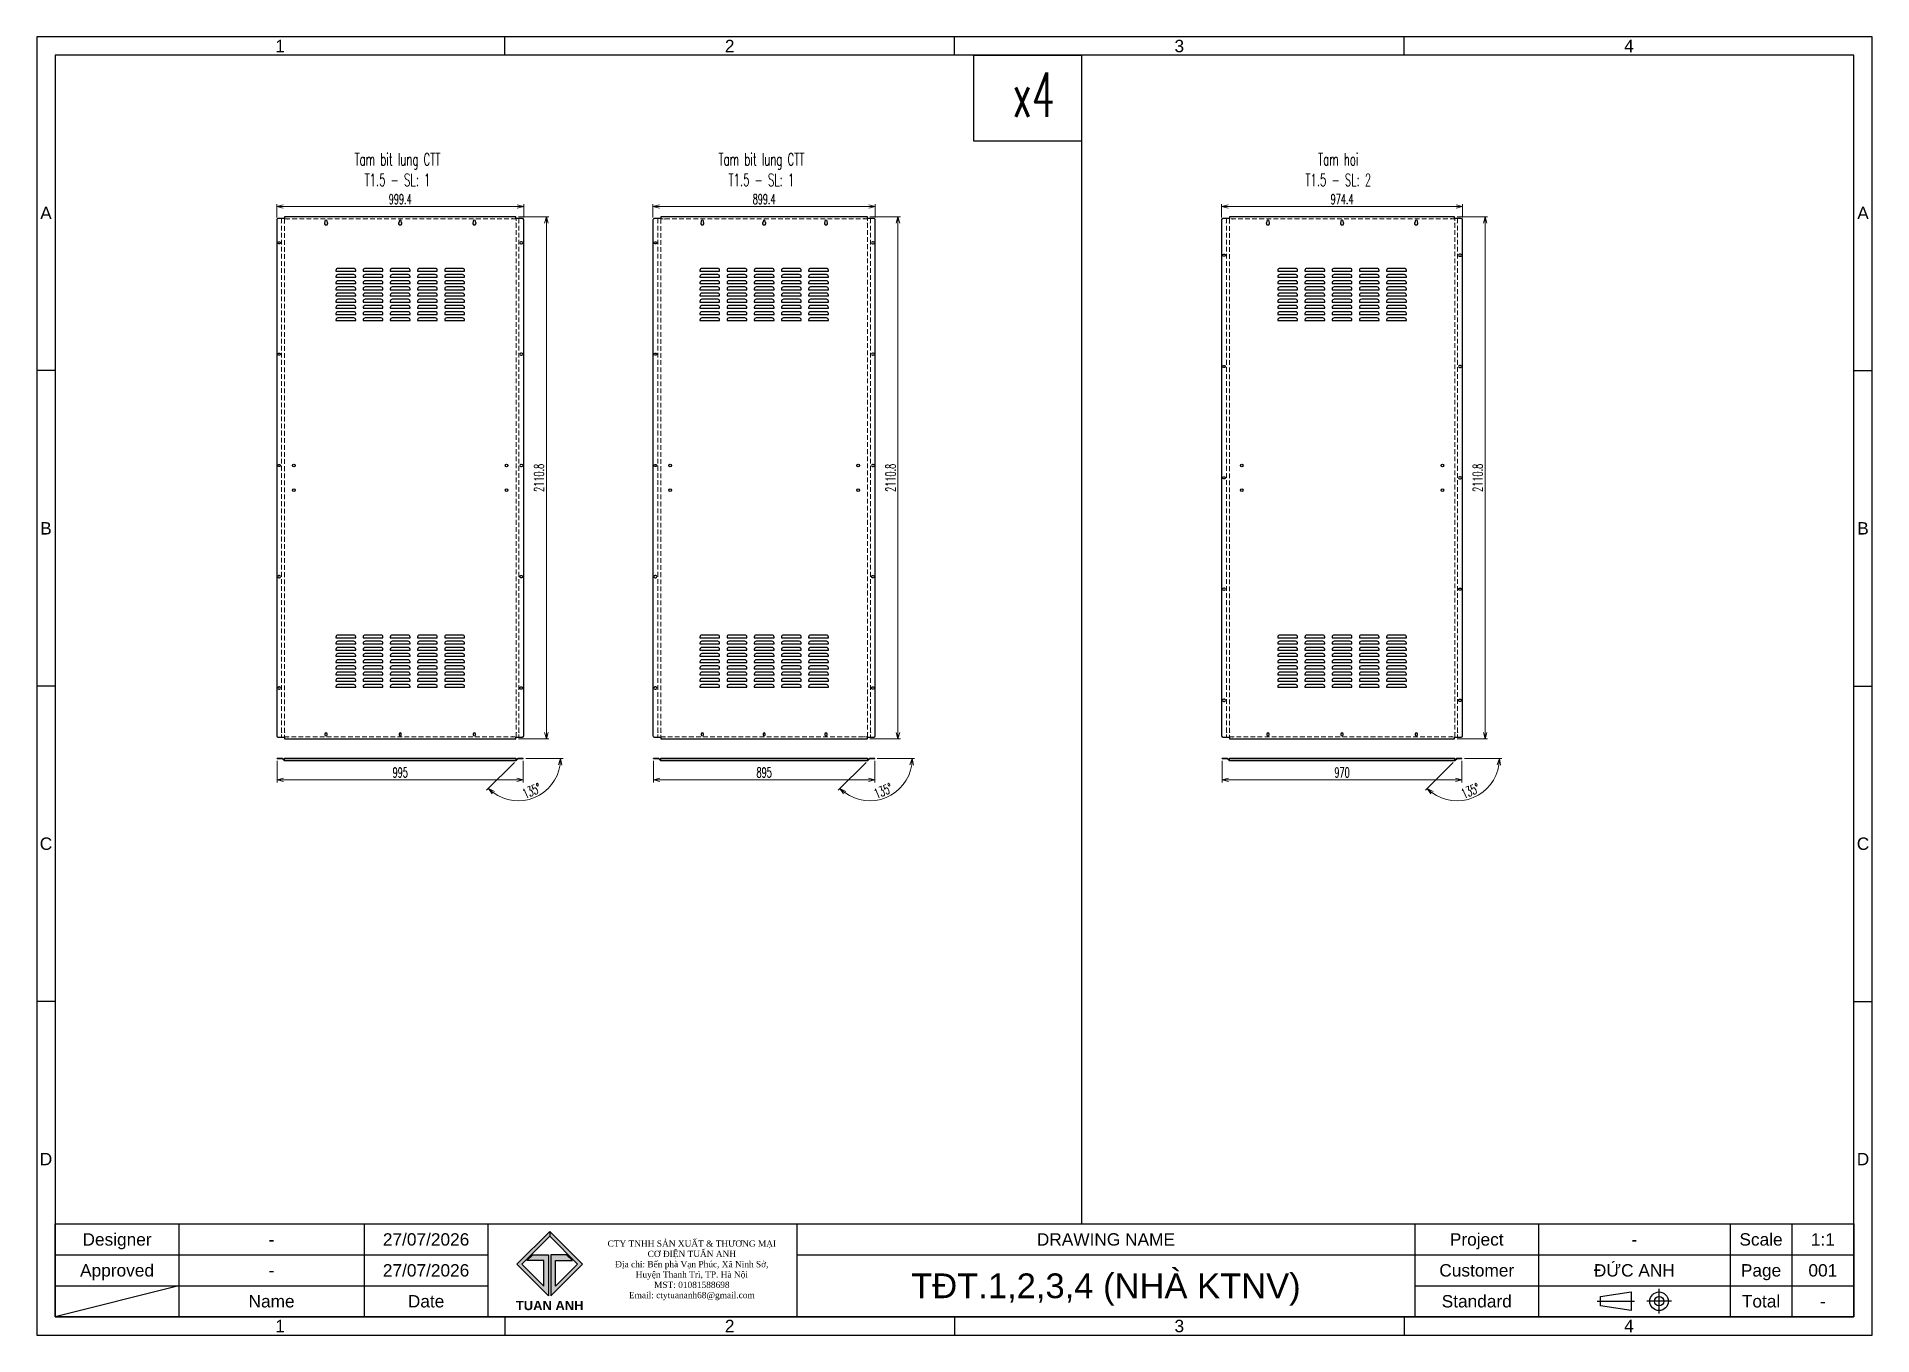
# Model space of a CAD drawing. Header units: millimetres. Extents: x 173893 to 258446, y -176540 to -123824.
# Drawn here: x 223146 to 230571, y -143583 to -138333 of the extents above; entities that cross this region are included whole.
import ezdxf
from ezdxf.enums import TextEntityAlignment as Align

# ---------------------------------------------------------------- set-up
doc = ezdxf.new("R2010")
doc.units = ezdxf.units.MM
doc.header["$LTSCALE"] = 3
doc.linetypes.add('HIDDEN', pattern=[9.525, 6.35, -3.175])
doc.layers.add('@.0.DM. NÉT CHÍNH', color=7, linetype='Continuous', lineweight=25)
doc.layers.add('@.DM. NÉT ĐỨT', color=8, linetype='HIDDEN', lineweight=9)
doc.layers.add('@.DM. KÍCH THƯỚC', color=8, linetype='Continuous', transparency=0.2)
for name, color, linetype in [('@.DM. NÉT CHÍNH', 7, 'Continuous'), ('@.DM. NÉT ĐỤC', 2, 'Continuous'), ('@.TEXT', 7, 'Continuous'), ('@.VISIBLE', 7, 'Continuous')]:
    doc.layers.add(name, color=color, linetype=linetype)
doc.styles.add('Ann_w01', font='romans.shx', dxfattribs={"width": 0.6, "bigfont": 'chineset.shx'})
doc.styles.add('Arial', font='arial.ttf')
doc.dimstyles.new('Dim 01_SC20', dxfattribs={"dimscale": 20, "dimtxt": 2, "dimasz": 1.3, "dimexe": 0.5, "dimexo": 0.5, "dimgap": 0.5, "dimtad": 1, "dimdec": 1, "dimzin": 12, "dimdsep": 46, "dimtxsty": 'Ann_w01', "dimblk": 'OPEN30', "dimcen": 1.5, "dimclrd": 6, "dimclre": 6, "dimclrt": 3, "dimadec": 1, "dimazin": 3, "dimtm": 1e-09, "dimtfac": 1, "dimtdec": 1, "dimtix": 1, "dimtmove": 0, "dimatfit": 3, "dimldrblk": 'OPEN30', "dimfxl": 1, "dimtolj": 1, "dimlwd": 0, "dimlwe": 0, "dimarcsym": 0})

msp = doc.modelspace()

# ---------------------------------------------------------------- texts
at = {"layer": '@.0.DM. NÉT CHÍNH', "color": 1, "style": 'Ann_w01', "width": 0.6}
for s, p in [('Tam bit lung CTT', (224605.23, -138828.51)), ('Tam bit lung CTT', (226077.38, -138828.51)), ('Tam hoi', (228410.73, -138828.51)), ('T1.5 - SL: 1', (224605.23, -138911.85)), ('T1.5 - SL: 1', (226077.38, -138911.85)), ('T1.5 - SL: 2', (228410.73, -138911.85))]:
    msp.add_text(s, height=50, dxfattribs=at).set_placement(p, align=Align.MIDDLE_CENTER)
at = {"layer": '@.VISIBLE', "color": 1, "style": 'Ann_w01', "width": 0.6}
msp.add_text('x4', height=179.161, dxfattribs=at).set_placement((227178.24, -138567.8), align=Align.MIDDLE_CENTER)

# ---------------------------------------------------------------- blocks, each defined once
blk = doc.blocks.new('_Open30')
at = {"color": 0, "linetype": 'ByBlock', "lineweight": -2}
for p, q in [((-1, 0.27), (0, 0)), ((0, 0), (-1, -0.27)), ((0, 0), (-1, 0))]:
    blk.add_line(p, q, dxfattribs=at)
blk = doc.blocks.new('*D388')
at = {"layer": '@.DM. KÍCH THƯỚC', "color": 6, "lineweight": 0, "transparency": 16777216}
for p, q in [((228891.5, -139061), (229014.8, -139061)), ((229004.8, -139087), (229004.8, -141145.8)), ((228891.5, -141171.8), (229014.8, -141171.8))]:
    blk.add_line(p, q, dxfattribs=at)
at = {"layer": 'Defpoints', "color": 0, "transparency": 16777216}
for p in [(228881.5, -139061), (228881.5, -141171.8), (229004.8, -141171.8)]:
    blk.add_point(p, dxfattribs=at)
at = {"layer": '@.DM. KÍCH THƯỚC', "color": 6, "lineweight": 0, "transparency": 16777216, "xscale": 26, "yscale": 26, "zscale": 26}
for p, rotation in [((229004.8, -139061), 90), ((229004.8, -141171.8), 270)]:
    blk.add_blockref('_Open30', p, dxfattribs=dict(at, rotation=rotation))
at = {"layer": '@.DM. KÍCH THƯỚC', "color": 3, "transparency": 16777216, "insert": (228974.8, -140116.4), "char_height": 40, "attachment_point": 5, "rotation": 90, "style": 'Ann_w01'}
blk.add_mtext('\\A1;2110.8', dxfattribs=at)
blk = doc.blocks.new('*D389')
at = {"layer": '@.DM. KÍCH THƯỚC', "color": 6, "lineweight": 0, "transparency": 16777216}
for p, q in [((227941.1, -141261.2), (227941.1, -141347.7)), ((228911.1, -141261.2), (228911.1, -141347.7)), ((227967.1, -141337.7), (228885.1, -141337.7))]:
    blk.add_line(p, q, dxfattribs=at)
at = {"layer": 'Defpoints', "color": 0, "transparency": 16777216}
for p in [(227941.1, -141251.2), (228911.1, -141251.2), (228911.1, -141337.7)]:
    blk.add_point(p, dxfattribs=at)
at = {"layer": '@.DM. KÍCH THƯỚC', "color": 6, "lineweight": 0, "transparency": 16777216, "xscale": 26, "yscale": 26, "zscale": 26, "rotation": 180}
blk.add_blockref('_Open30', (227941.1, -141337.7), dxfattribs=at)
at = {"layer": '@.DM. KÍCH THƯỚC', "color": 6, "lineweight": 0, "transparency": 16777216, "xscale": 26, "yscale": 26, "zscale": 26}
blk.add_blockref('_Open30', (228911.1, -141337.7), dxfattribs=at)
at = {"layer": '@.DM. KÍCH THƯỚC', "color": 3, "transparency": 16777216, "insert": (228426.1, -141307.7), "char_height": 40, "attachment_point": 5, "style": 'Ann_w01'}
blk.add_mtext('\\A1;970', dxfattribs=at)
blk = doc.blocks.new('*D390')
at = {"layer": '@.DM. KÍCH THƯỚC', "color": 6, "lineweight": 0, "transparency": 16777216}
for p, q in [((228875.5, -141266.8), (228762.9, -141379.4)), ((228921.1, -141251.2), (229072.4, -141251.2))]:
    blk.add_line(p, q, dxfattribs=at)
blk.add_arc((228891.1, -141251.2), 171.3, 233.7055, 351.2945, dxfattribs=at)
at = {"layer": 'Defpoints', "color": 0, "transparency": 16777216}
for p in [(228882.6, -141259.7), (228891.1, -141251.2), (228891.1, -141251.2), (228911.1, -141251.2), (228891.1, -141422.5)]:
    blk.add_point(p, dxfattribs=at)
at = {"layer": '@.DM. KÍCH THƯỚC', "color": 6, "lineweight": 0, "transparency": 16777216, "xscale": 26, "yscale": 26, "zscale": 26}
for p, rotation in [((229062.4, -141251.2), 85.64724945996909), ((228770, -141372.4), 139.3527505400313)]:
    blk.add_blockref('_Open30', p, dxfattribs=dict(at, rotation=rotation))
at = {"layer": '@.DM. KÍCH THƯỚC', "color": 3, "transparency": 16777216, "insert": (228945.1, -141381.8), "char_height": 40, "attachment_point": 5, "rotation": 22.5, "style": 'Ann_w01'}
blk.add_mtext('\\A1;135°', dxfattribs=at)
blk = doc.blocks.new('*D391')
at = {"layer": '@.DM. KÍCH THƯỚC', "color": 6, "lineweight": 0, "transparency": 16777216}
for p, q in [((225094.2, -139061), (225217.5, -139061)), ((225207.5, -139087), (225207.5, -141145.8)), ((225094.2, -141171.8), (225217.5, -141171.8))]:
    blk.add_line(p, q, dxfattribs=at)
at = {"layer": 'Defpoints', "color": 0, "transparency": 16777216}
for p in [(225084.2, -139061), (225084.2, -141171.8), (225207.5, -141171.8)]:
    blk.add_point(p, dxfattribs=at)
at = {"layer": '@.DM. KÍCH THƯỚC', "color": 6, "lineweight": 0, "transparency": 16777216, "xscale": 26, "yscale": 26, "zscale": 26}
for p, rotation in [((225207.5, -139061), 90), ((225207.5, -141171.8), 270)]:
    blk.add_blockref('_Open30', p, dxfattribs=dict(at, rotation=rotation))
at = {"layer": '@.DM. KÍCH THƯỚC', "color": 3, "transparency": 16777216, "insert": (225177.5, -140116.4), "char_height": 40, "attachment_point": 5, "rotation": 90, "style": 'Ann_w01'}
blk.add_mtext('\\A1;2110.8', dxfattribs=at)
blk = doc.blocks.new('*D392')
at = {"layer": '@.DM. KÍCH THƯỚC', "color": 6, "lineweight": 0, "transparency": 16777216}
for p, q in [((224116.6, -139063.4), (224116.6, -139009.7)), ((225089.9, -139019.7), (224142.6, -139019.7)), ((225115.9, -139063.4), (225115.9, -139009.7))]:
    blk.add_line(p, q, dxfattribs=at)
at = {"layer": 'Defpoints', "color": 0, "transparency": 16777216}
for p in [(224116.6, -139019.7), (224116.6, -139073.4), (225115.9, -139073.4)]:
    blk.add_point(p, dxfattribs=at)
at = {"layer": '@.DM. KÍCH THƯỚC', "color": 6, "lineweight": 0, "transparency": 16777216, "xscale": 26, "yscale": 26, "zscale": 26, "rotation": 180}
blk.add_blockref('_Open30', (224116.6, -139019.7), dxfattribs=at)
at = {"layer": '@.DM. KÍCH THƯỚC', "color": 6, "lineweight": 0, "transparency": 16777216, "xscale": 26, "yscale": 26, "zscale": 26}
blk.add_blockref('_Open30', (225115.9, -139019.7), dxfattribs=at)
at = {"layer": '@.DM. KÍCH THƯỚC', "color": 3, "transparency": 16777216, "insert": (224616.3, -138989.7), "char_height": 40, "attachment_point": 5, "style": 'Ann_w01'}
blk.add_mtext('\\A1;999.4', dxfattribs=at)
blk = doc.blocks.new('*D393')
at = {"layer": '@.DM. KÍCH THƯỚC', "color": 6, "lineweight": 0, "transparency": 16777216}
for p, q in [((224118.8, -141261.2), (224118.8, -141347.7)), ((225113.8, -141261.2), (225113.8, -141347.7)), ((224144.8, -141337.7), (225087.8, -141337.7))]:
    blk.add_line(p, q, dxfattribs=at)
at = {"layer": 'Defpoints', "color": 0, "transparency": 16777216}
for p in [(224118.8, -141251.2), (225113.8, -141251.2), (225113.8, -141337.7)]:
    blk.add_point(p, dxfattribs=at)
at = {"layer": '@.DM. KÍCH THƯỚC', "color": 6, "lineweight": 0, "transparency": 16777216, "xscale": 26, "yscale": 26, "zscale": 26, "rotation": 180}
blk.add_blockref('_Open30', (224118.8, -141337.7), dxfattribs=at)
at = {"layer": '@.DM. KÍCH THƯỚC', "color": 6, "lineweight": 0, "transparency": 16777216, "xscale": 26, "yscale": 26, "zscale": 26}
blk.add_blockref('_Open30', (225113.8, -141337.7), dxfattribs=at)
at = {"layer": '@.DM. KÍCH THƯỚC', "color": 3, "transparency": 16777216, "insert": (224616.3, -141307.7), "char_height": 40, "attachment_point": 5, "style": 'Ann_w01'}
blk.add_mtext('\\A1;995', dxfattribs=at)
blk = doc.blocks.new('*D394')
at = {"layer": '@.DM. KÍCH THƯỚC', "color": 6, "lineweight": 0, "transparency": 16777216}
for p, q in [((225078.2, -141266.8), (224965.6, -141379.4)), ((225123.8, -141251.2), (225275.1, -141251.2))]:
    blk.add_line(p, q, dxfattribs=at)
blk.add_arc((225093.8, -141251.2), 171.3, 233.7055, 351.2945, dxfattribs=at)
at = {"layer": 'Defpoints', "color": 0, "transparency": 16777216}
for p in [(225085.3, -141259.7), (225093.8, -141251.2), (225093.8, -141251.2), (225113.8, -141251.2), (225093.8, -141422.5)]:
    blk.add_point(p, dxfattribs=at)
at = {"layer": '@.DM. KÍCH THƯỚC', "color": 6, "lineweight": 0, "transparency": 16777216, "xscale": 26, "yscale": 26, "zscale": 26}
for p, rotation in [((225265.1, -141251.2), 85.64724945997375), ((224972.7, -141372.4), 139.3527505400266)]:
    blk.add_blockref('_Open30', p, dxfattribs=dict(at, rotation=rotation))
at = {"layer": '@.DM. KÍCH THƯỚC', "color": 3, "transparency": 16777216, "insert": (225147.9, -141381.8), "char_height": 40, "attachment_point": 5, "rotation": 22.5, "style": 'Ann_w01'}
blk.add_mtext('\\A1;135°', dxfattribs=at)
blk = doc.blocks.new('*D395')
at = {"layer": '@.DM. KÍCH THƯỚC', "color": 6, "lineweight": 0, "transparency": 16777216}
for p, q in [((227938.9, -139063.4), (227938.9, -139009.7)), ((228887.2, -139019.7), (227964.9, -139019.7)), ((228913.2, -139063.4), (228913.2, -139009.7))]:
    blk.add_line(p, q, dxfattribs=at)
at = {"layer": 'Defpoints', "color": 0, "transparency": 16777216}
for p in [(227938.9, -139019.7), (227938.9, -139073.4), (228913.2, -139073.4)]:
    blk.add_point(p, dxfattribs=at)
at = {"layer": '@.DM. KÍCH THƯỚC', "color": 6, "lineweight": 0, "transparency": 16777216, "xscale": 26, "yscale": 26, "zscale": 26, "rotation": 180}
blk.add_blockref('_Open30', (227938.9, -139019.7), dxfattribs=at)
at = {"layer": '@.DM. KÍCH THƯỚC', "color": 6, "lineweight": 0, "transparency": 16777216, "xscale": 26, "yscale": 26, "zscale": 26}
blk.add_blockref('_Open30', (228913.2, -139019.7), dxfattribs=at)
at = {"layer": '@.DM. KÍCH THƯỚC', "color": 3, "transparency": 16777216, "insert": (228426.1, -138989.7), "char_height": 40, "attachment_point": 5, "style": 'Ann_w01'}
blk.add_mtext('\\A1;974.4', dxfattribs=at)
blk = doc.blocks.new('*D432')
at = {"layer": '@.DM. KÍCH THƯỚC', "color": 6, "lineweight": 0, "transparency": 16777216}
for p, q in [((226516.3, -139061), (226639.7, -139061)), ((226629.7, -139087), (226629.7, -141145.8)), ((226516.3, -141171.8), (226639.7, -141171.8))]:
    blk.add_line(p, q, dxfattribs=at)
at = {"layer": 'Defpoints', "color": 0, "transparency": 16777216}
for p in [(226506.3, -139061), (226506.3, -141171.8), (226629.7, -141171.8)]:
    blk.add_point(p, dxfattribs=at)
at = {"layer": '@.DM. KÍCH THƯỚC', "color": 6, "lineweight": 0, "transparency": 16777216, "xscale": 26, "yscale": 26, "zscale": 26}
for p, rotation in [((226629.7, -139061), 90), ((226629.7, -141171.8), 270)]:
    blk.add_blockref('_Open30', p, dxfattribs=dict(at, rotation=rotation))
at = {"layer": '@.DM. KÍCH THƯỚC', "color": 3, "transparency": 16777216, "insert": (226599.7, -140116.4), "char_height": 40, "attachment_point": 5, "rotation": 90, "style": 'Ann_w01'}
blk.add_mtext('\\A1;2110.8', dxfattribs=at)
blk = doc.blocks.new('*D433')
at = {"layer": '@.DM. KÍCH THƯỚC', "color": 6, "lineweight": 0, "transparency": 16777216}
for p, q in [((225638.7, -139063.4), (225638.7, -139009.7)), ((226512.1, -139019.7), (225664.7, -139019.7)), ((226538.1, -139063.4), (226538.1, -139009.7))]:
    blk.add_line(p, q, dxfattribs=at)
at = {"layer": 'Defpoints', "color": 0, "transparency": 16777216}
for p in [(225638.7, -139019.7), (225638.7, -139073.4), (226538.1, -139073.4)]:
    blk.add_point(p, dxfattribs=at)
at = {"layer": '@.DM. KÍCH THƯỚC', "color": 6, "lineweight": 0, "transparency": 16777216, "xscale": 26, "yscale": 26, "zscale": 26, "rotation": 180}
blk.add_blockref('_Open30', (225638.7, -139019.7), dxfattribs=at)
at = {"layer": '@.DM. KÍCH THƯỚC', "color": 6, "lineweight": 0, "transparency": 16777216, "xscale": 26, "yscale": 26, "zscale": 26}
blk.add_blockref('_Open30', (226538.1, -139019.7), dxfattribs=at)
at = {"layer": '@.DM. KÍCH THƯỚC', "color": 3, "transparency": 16777216, "insert": (226088.4, -138989.7), "char_height": 40, "attachment_point": 5, "style": 'Ann_w01'}
blk.add_mtext('\\A1;899.4', dxfattribs=at)
blk = doc.blocks.new('*D434')
at = {"layer": '@.DM. KÍCH THƯỚC', "color": 6, "lineweight": 0, "transparency": 16777216}
for p, q in [((225640.9, -141261.2), (225640.9, -141347.7)), ((226535.9, -141261.2), (226535.9, -141347.7)), ((225666.9, -141337.7), (226509.9, -141337.7))]:
    blk.add_line(p, q, dxfattribs=at)
at = {"layer": 'Defpoints', "color": 0, "transparency": 16777216}
for p in [(225640.9, -141251.2), (226535.9, -141251.2), (226535.9, -141337.7)]:
    blk.add_point(p, dxfattribs=at)
at = {"layer": '@.DM. KÍCH THƯỚC', "color": 6, "lineweight": 0, "transparency": 16777216, "xscale": 26, "yscale": 26, "zscale": 26, "rotation": 180}
blk.add_blockref('_Open30', (225640.9, -141337.7), dxfattribs=at)
at = {"layer": '@.DM. KÍCH THƯỚC', "color": 6, "lineweight": 0, "transparency": 16777216, "xscale": 26, "yscale": 26, "zscale": 26}
blk.add_blockref('_Open30', (226535.9, -141337.7), dxfattribs=at)
at = {"layer": '@.DM. KÍCH THƯỚC', "color": 3, "transparency": 16777216, "insert": (226088.4, -141307.7), "char_height": 40, "attachment_point": 5, "style": 'Ann_w01'}
blk.add_mtext('\\A1;895', dxfattribs=at)
blk = doc.blocks.new('*D435')
at = {"layer": '@.DM. KÍCH THƯỚC', "color": 6, "lineweight": 0, "transparency": 16777216}
for p, q in [((226500.4, -141266.8), (226387.7, -141379.4)), ((226545.9, -141251.2), (226697.2, -141251.2))]:
    blk.add_line(p, q, dxfattribs=at)
blk.add_arc((226515.9, -141251.2), 171.3, 233.7055, 351.2945, dxfattribs=at)
at = {"layer": 'Defpoints', "color": 0, "transparency": 16777216}
for p in [(226507.4, -141259.7), (226515.9, -141251.2), (226515.9, -141251.2), (226535.9, -141251.2), (226515.9, -141422.5)]:
    blk.add_point(p, dxfattribs=at)
at = {"layer": '@.DM. KÍCH THƯỚC', "color": 6, "lineweight": 0, "transparency": 16777216, "xscale": 26, "yscale": 26, "zscale": 26}
for p, rotation in [((226687.2, -141251.2), 85.64724946004792), ((226394.8, -141372.4), 139.3527505399015)]:
    blk.add_blockref('_Open30', p, dxfattribs=dict(at, rotation=rotation))
at = {"layer": '@.DM. KÍCH THƯỚC', "color": 3, "transparency": 16777216, "insert": (226570, -141381.8), "char_height": 40, "attachment_point": 5, "rotation": 22.5, "style": 'Ann_w01'}
blk.add_mtext('\\A1;135°', dxfattribs=at)
blk = doc.blocks.new('Standard ISO')
at = {"color": 6}
for p, q in [((-6, 0), (0, 0)), ((6, 0), (2, 0)), ((4, -2), (4, 2))]:
    blk.add_line(p, q, dxfattribs=at)
blk.add_lwpolyline([(-0.5, 1.5), (-0.5, -1.5), (-5.5, -0.75), (-5.5, 0.75), (-0.5, 1.5)])
for radius in [1.5, 0.75]:
    blk.add_circle((4, 0), radius)
blk = doc.blocks.new('A$C4dbb82d6')
at = {"layer": '@.VISIBLE'}
h = blk.add_hatch(color=30, dxfattribs=at)
h.dxf.hatch_style = 1
h.paths.add_polyline_path([(0.21, 4.97), (3.62, 1.56), (3.62, 5.97), (1.92, 5.97), (1.3, 5.35), (3.12, 5.35), (3.12, 2.59), (0.74, 4.97), (3.75, 7.98), (3.75, 8.51)])
h = blk.add_hatch(color=150, dxfattribs=at)
h.dxf.hatch_style = 1
h.paths.add_polyline_path([(6.76, 4.97), (4.37, 2.59), (4.37, 5.35), (6.2, 5.35), (5.58, 5.97), (3.88, 5.97), (3.88, 1.56), (7.29, 4.97), (3.75, 8.51), (3.75, 7.98)])
at = {"layer": '@.VISIBLE', "color": 30}
blk.add_lwpolyline([(3.62, 5.97), (3.62, 1.56), (0.21, 4.97), (3.75, 8.51), (3.75, 7.98), (0.74, 4.97), (3.12, 2.59), (3.12, 5.35), (1.3, 5.35), (1.92, 5.97)], close=True, dxfattribs=at)
at = {"layer": '@.VISIBLE', "color": 150}
blk.add_lwpolyline([(3.88, 5.97), (3.88, 1.56), (7.29, 4.97), (3.75, 8.51), (3.75, 7.98), (6.76, 4.97), (4.37, 2.59), (4.37, 5.35), (6.2, 5.35), (5.58, 5.97)], close=True, dxfattribs=at)
at = {"layer": '@.VISIBLE', "color": 30, "insert": (3.75, 0.51), "char_height": 1, "attachment_point": 5, "style": 'Ann_w01'}
blk.add_mtext_dynamic_manual_height_columns('{\\fArial|b1|i0|c0|p34;\\W1;TUAN ANH}', width=7.5, gutter_width=49.6, heights=[0], dxfattribs=at)
blk = doc.blocks.new('KHUNG BAN VE (Made by Tung)')
at = {"layer": '@.VISIBLE', "color": 8}
for p, q in [((75.75, 207), (75.75, 210)), ((148.5, 207), (148.5, 210)), ((221.25, 207), (221.25, 210)), ((3, 156), (0, 156)), ((294, 156), (297, 156)), ((3, 105), (0, 105)), ((294, 105), (297, 105)), ((3, 54), (0, 54)), ((294, 54), (297, 54)), ((23, 18), (23, 3)), ((53, 18), (53, 3)), ((73, 18), (73, 3)), ((123, 18), (123, 3)), ((223, 18), (223, 3)), ((243, 18), (243, 3)), ((274, 18), (274, 3)), ((284, 18), (284, 3)), ((3, 13), (73, 13)), ((123, 13), (294, 13)), ((3, 8), (73, 8)), ((23, 8), (3, 3)), ((223, 8), (294, 8)), ((75.75, 3), (75.75, 0)), ((148.5, 3), (148.5, 0)), ((221.25, 3), (221.25, 0))]:
    blk.add_line(p, q, dxfattribs=at)
for points in [[(0, 0), (297, 0), (297, 210), (0, 210)], [(3, 3), (294, 3), (294, 207), (3, 207)], [(3, 18), (294, 18), (294, 3), (3, 3)]]:
    blk.add_lwpolyline(points, close=True, dxfattribs=at)
at = {"xscale": 1.5, "yscale": 1.5, "zscale": 1.5}
blk.add_blockref('A$C4dbb82d6', (77.375, 4.041), dxfattribs=at)
blk.add_blockref('Standard ISO', (258.5, 5.5))
at = {"layer": '@.TEXT', "color": 1, "style": 'Arial'}
for s, p in [('1', (39.375, 208.5)), ('2', (112.125, 208.5)), ('3', (184.875, 208.5)), ('4', (257.625, 208.5)), ('A', (1.5, 181.5)), ('A', (295.5, 181.5)), ('B', (1.5, 130.5)), ('B', (295.5, 130.5)), ('C', (1.5, 79.5)), ('C', (295.5, 79.5)), ('D', (1.5, 28.5)), ('D', (295.5, 28.5)), ('27/07/2026', (63, 15.5)), ('27/07/2026', (63, 10.5)), ('1', (39.375, 1.5)), ('2', (112.125, 1.5)), ('3', (184.875, 1.5)), ('4', (257.625, 1.5))]:
    blk.add_text(s, height=2, dxfattribs=at).set_placement(p, align=Align.MIDDLE_CENTER)
at = {"layer": '@.TEXT', "color": 2, "style": 'Arial'}
for s, p in [('Designer', (13, 15.5)), ('DRAWING NAME', (173, 15.5)), ('Project', (233, 15.5)), ('Scale', (279, 15.5)), ('Approved', (13, 10.5)), ('Customer', (233, 10.5)), ('Page', (279, 10.5)), ('Name', (38, 5.5)), ('Date', (63, 5.5)), ('Standard', (233, 5.5)), ('Total', (279, 5.5))]:
    blk.add_text(s, height=2, dxfattribs=at).set_placement(p, align=Align.MIDDLE_CENTER)
at = {"layer": '@.TEXT', "color": 1, "style": 'Arial'}
for tag, height, p in [('DESIGNER_NAME', 2, (38, 15.5)), ('PROJECT_CODE', 2, (258.5, 15.5)), ('SCALE', 2, (289, 15.5)), ('APPROVED_NAME', 2, (38, 10.5)), ('DRAWING_NAME', 4, (173, 8)), ('CUSTOMER_NAME', 2, (258.5, 10.5)), ('PAGE', 2, (289, 10.5)), ('TOTAL', 2, (289, 5.5))]:
    blk.add_attdef(tag, text='', height=height, dxfattribs=at).set_placement(p, align=Align.MIDDLE_CENTER)
at = {"layer": '@.VISIBLE', "color": 30, "insert": (106, 10.5), "char_height": 1, "attachment_point": 5, "style": 'Ann_w01'}
blk.add_mtext_dynamic_manual_height_columns('{\\fTimes New Roman|b0|i0|c0|p18;\\W1;CTY TNHH SẢN XUẤT & THƯƠNG MẠI CƠ ĐIỆN TUẤN ANH\\PĐịa chỉ: Bến phà Vạn Phúc, Xã Ninh Sở, Huyện Thanh Trì, TP. Hà Nội\\PMST: 01081588698\\PEmail: ctytuananh68@gmail.com}', width=28.70976, gutter_width=99.197, heights=[0], dxfattribs=at)

# ---------------------------------------------------------------- dimensions: what is measured, and where the dimension line sits
at = {"layer": '@.DM. KÍCH THƯỚC'}
for base, p1, p2, picture, middle in [((224116.5857, -139019.7199), (225115.943, -139073.4003), (224116.5857, -139073.4003), '*D392', (224616.2644, -138989.7199)), ((225638.73, -139019.72), (226538.09, -139073.4), (225638.73, -139073.4), '*D433', (226088.41, -138989.72)), ((227938.87, -139019.72), (228913.23, -139073.4), (227938.87, -139073.4), '*D395', (228426.05, -138989.72)), ((225113.76, -141337.72), (224118.76, -141251.24), (225113.76, -141251.24), '*D393', (224616.26, -141307.72)), ((226535.91, -141337.72), (225640.91, -141251.24), (226535.91, -141251.24), '*D434', (226088.41, -141307.72)), ((228911.05, -141337.72), (227941.05, -141251.24), (228911.05, -141251.24), '*D389', (228426.05, -141307.72))]:
    dim = msp.add_linear_dim(base=base, p1=p1, p2=p2, dimstyle='Dim 01_SC20', dxfattribs=at)
    dim.commit()
    dim.dimension.update_dxf_attribs({"geometry": picture, "text_midpoint": middle})
for base, p1, p2, picture, middle in [((225207.54, -141171.8), (225084.19, -139061), (225084.19, -141171.8), '*D391', (225177.54, -140116.4)), ((226629.69, -141171.8), (226506.34, -139061), (226506.34, -141171.8), '*D432', (226599.69, -140116.4)), ((229004.83, -141171.8), (228881.48, -139061), (228881.48, -141171.8), '*D388', (228974.83, -140116.4))]:
    dim = msp.add_linear_dim(base=base, p1=p1, p2=p2, angle=90, dimstyle='Dim 01_SC20', dxfattribs=at)
    dim.commit()
    dim.dimension.update_dxf_attribs({"geometry": picture, "text_midpoint": middle})
for base, line1, line2, picture, middle in [((225093.79, -141422.53), ((225093.79, -141251.24), (225113.76, -141251.24)), ((225085.29, -141259.74), (225093.79, -141251.24)), '*D394', (225147.85, -141381.77)), ((226515.93, -141422.53), ((226515.93, -141251.24), (226535.91, -141251.24)), ((226507.43, -141259.74), (226515.93, -141251.24)), '*D435', (226570, -141381.77)), ((228891.07, -141422.53), ((228891.07, -141251.24), (228911.05, -141251.24)), ((228882.57, -141259.74), (228891.07, -141251.24)), '*D390', (228945.14, -141381.77))]:
    dim = msp.add_angular_dim_2l(base=base, line1=line1, line2=line2, dimstyle='Dim 01_SC20', dxfattribs=at)
    dim.commit()
    dim.dimension.update_dxf_attribs({"geometry": picture, "text_midpoint": middle})

# ---------------------------------------------------------------- linework, layer by layer
at = {"color": 2}
for points in [[(224428.26, -139269.7), (224364.26, -139269.7, 0.4142136), (224356.26, -139277.7), (224356.26, -139280.7), (224436.26, -139280.7), (224436.26, -139277.7, 0.4142136)], [(224538.26, -139269.7), (224474.26, -139269.7, 0.4142136), (224466.26, -139277.7), (224466.26, -139280.7), (224546.26, -139280.7), (224546.26, -139277.7, 0.4142136)], [(224648.26, -139269.7), (224584.26, -139269.7, 0.4142136), (224576.26, -139277.7), (224576.26, -139280.7), (224656.26, -139280.7), (224656.26, -139277.7, 0.4142136)], [(224758.26, -139269.7), (224694.26, -139269.7, 0.4142136), (224686.26, -139277.7), (224686.26, -139280.7), (224766.26, -139280.7), (224766.26, -139277.7, 0.4142136)], [(224868.26, -139269.7), (224804.26, -139269.7, 0.4142136), (224796.26, -139277.7), (224796.26, -139280.7), (224876.26, -139280.7), (224876.26, -139277.7, 0.4142136)], [(225900.41, -139269.7), (225836.41, -139269.7, 0.4142136), (225828.41, -139277.7), (225828.41, -139280.7), (225908.41, -139280.7), (225908.41, -139277.7, 0.4142136)], [(226010.41, -139269.7), (225946.41, -139269.7, 0.4142136), (225938.41, -139277.7), (225938.41, -139280.7), (226018.41, -139280.7), (226018.41, -139277.7, 0.4142136)], [(226120.41, -139269.7), (226056.41, -139269.7, 0.4142136), (226048.41, -139277.7), (226048.41, -139280.7), (226128.41, -139280.7), (226128.41, -139277.7, 0.4142136)], [(226230.41, -139269.7), (226166.41, -139269.7, 0.4142136), (226158.41, -139277.7), (226158.41, -139280.7), (226238.41, -139280.7), (226238.41, -139277.7, 0.4142136)], [(226340.41, -139269.7), (226276.41, -139269.7, 0.4142136), (226268.41, -139277.7), (226268.41, -139280.7), (226348.41, -139280.7), (226348.41, -139277.7, 0.4142136)], [(228238.05, -139269.7), (228174.05, -139269.7, 0.4142136), (228166.05, -139277.7), (228166.05, -139280.7), (228246.05, -139280.7), (228246.05, -139277.7, 0.4142136)], [(228348.05, -139269.7), (228284.05, -139269.7, 0.4142136), (228276.05, -139277.7), (228276.05, -139280.7), (228356.05, -139280.7), (228356.05, -139277.7, 0.4142136)], [(228458.05, -139269.7), (228394.05, -139269.7, 0.4142136), (228386.05, -139277.7), (228386.05, -139280.7), (228466.05, -139280.7), (228466.05, -139277.7, 0.4142136)], [(228568.05, -139269.7), (228504.05, -139269.7, 0.4142136), (228496.05, -139277.7), (228496.05, -139280.7), (228576.05, -139280.7), (228576.05, -139277.7, 0.4142136)], [(228678.05, -139269.7), (228614.05, -139269.7, 0.4142136), (228606.05, -139277.7), (228606.05, -139280.7), (228686.05, -139280.7), (228686.05, -139277.7, 0.4142136)], [(224428.26, -139294.7), (224364.26, -139294.7, 0.4142136), (224356.26, -139302.7), (224356.26, -139305.7), (224436.26, -139305.7), (224436.26, -139302.7, 0.4142136)], [(224428.26, -139319.7), (224364.26, -139319.7, 0.4142136), (224356.26, -139327.7), (224356.26, -139330.7), (224436.26, -139330.7), (224436.26, -139327.7, 0.4142136)], [(224428.26, -139344.7), (224364.26, -139344.7, 0.4142136), (224356.26, -139352.7), (224356.26, -139355.7), (224436.26, -139355.7), (224436.26, -139352.7, 0.4142136)], [(224538.26, -139294.7), (224474.26, -139294.7, 0.4142136), (224466.26, -139302.7), (224466.26, -139305.7), (224546.26, -139305.7), (224546.26, -139302.7, 0.4142136)], [(224538.26, -139319.7), (224474.26, -139319.7, 0.4142136), (224466.26, -139327.7), (224466.26, -139330.7), (224546.26, -139330.7), (224546.26, -139327.7, 0.4142136)], [(224538.26, -139344.7), (224474.26, -139344.7, 0.4142136), (224466.26, -139352.7), (224466.26, -139355.7), (224546.26, -139355.7), (224546.26, -139352.7, 0.4142136)], [(224648.26, -139294.7), (224584.26, -139294.7, 0.4142136), (224576.26, -139302.7), (224576.26, -139305.7), (224656.26, -139305.7), (224656.26, -139302.7, 0.4142136)], [(224648.26, -139319.7), (224584.26, -139319.7, 0.4142136), (224576.26, -139327.7), (224576.26, -139330.7), (224656.26, -139330.7), (224656.26, -139327.7, 0.4142136)], [(224648.26, -139344.7), (224584.26, -139344.7, 0.4142136), (224576.26, -139352.7), (224576.26, -139355.7), (224656.26, -139355.7), (224656.26, -139352.7, 0.4142136)], [(224758.26, -139294.7), (224694.26, -139294.7, 0.4142136), (224686.26, -139302.7), (224686.26, -139305.7), (224766.26, -139305.7), (224766.26, -139302.7, 0.4142136)], [(224758.26, -139319.7), (224694.26, -139319.7, 0.4142136), (224686.26, -139327.7), (224686.26, -139330.7), (224766.26, -139330.7), (224766.26, -139327.7, 0.4142136)], [(224758.26, -139344.7), (224694.26, -139344.7, 0.4142136), (224686.26, -139352.7), (224686.26, -139355.7), (224766.26, -139355.7), (224766.26, -139352.7, 0.4142136)], [(224868.26, -139294.7), (224804.26, -139294.7, 0.4142136), (224796.26, -139302.7), (224796.26, -139305.7), (224876.26, -139305.7), (224876.26, -139302.7, 0.4142136)], [(224868.26, -139319.7), (224804.26, -139319.7, 0.4142136), (224796.26, -139327.7), (224796.26, -139330.7), (224876.26, -139330.7), (224876.26, -139327.7, 0.4142136)], [(224868.26, -139344.7), (224804.26, -139344.7, 0.4142136), (224796.26, -139352.7), (224796.26, -139355.7), (224876.26, -139355.7), (224876.26, -139352.7, 0.4142136)], [(225900.41, -139294.7), (225836.41, -139294.7, 0.4142136), (225828.41, -139302.7), (225828.41, -139305.7), (225908.41, -139305.7), (225908.41, -139302.7, 0.4142136)], [(225900.41, -139319.7), (225836.41, -139319.7, 0.4142136), (225828.41, -139327.7), (225828.41, -139330.7), (225908.41, -139330.7), (225908.41, -139327.7, 0.4142136)], [(225900.41, -139344.7), (225836.41, -139344.7, 0.4142136), (225828.41, -139352.7), (225828.41, -139355.7), (225908.41, -139355.7), (225908.41, -139352.7, 0.4142136)], [(226010.41, -139294.7), (225946.41, -139294.7, 0.4142136), (225938.41, -139302.7), (225938.41, -139305.7), (226018.41, -139305.7), (226018.41, -139302.7, 0.4142136)], [(226010.41, -139319.7), (225946.41, -139319.7, 0.4142136), (225938.41, -139327.7), (225938.41, -139330.7), (226018.41, -139330.7), (226018.41, -139327.7, 0.4142136)], [(226010.41, -139344.7), (225946.41, -139344.7, 0.4142136), (225938.41, -139352.7), (225938.41, -139355.7), (226018.41, -139355.7), (226018.41, -139352.7, 0.4142136)], [(226120.41, -139294.7), (226056.41, -139294.7, 0.4142136), (226048.41, -139302.7), (226048.41, -139305.7), (226128.41, -139305.7), (226128.41, -139302.7, 0.4142136)], [(226120.41, -139319.7), (226056.41, -139319.7, 0.4142136), (226048.41, -139327.7), (226048.41, -139330.7), (226128.41, -139330.7), (226128.41, -139327.7, 0.4142136)], [(226120.41, -139344.7), (226056.41, -139344.7, 0.4142136), (226048.41, -139352.7), (226048.41, -139355.7), (226128.41, -139355.7), (226128.41, -139352.7, 0.4142136)], [(226230.41, -139294.7), (226166.41, -139294.7, 0.4142136), (226158.41, -139302.7), (226158.41, -139305.7), (226238.41, -139305.7), (226238.41, -139302.7, 0.4142136)], [(226230.41, -139319.7), (226166.41, -139319.7, 0.4142136), (226158.41, -139327.7), (226158.41, -139330.7), (226238.41, -139330.7), (226238.41, -139327.7, 0.4142136)], [(226230.41, -139344.7), (226166.41, -139344.7, 0.4142136), (226158.41, -139352.7), (226158.41, -139355.7), (226238.41, -139355.7), (226238.41, -139352.7, 0.4142136)], [(226340.41, -139294.7), (226276.41, -139294.7, 0.4142136), (226268.41, -139302.7), (226268.41, -139305.7), (226348.41, -139305.7), (226348.41, -139302.7, 0.4142136)], [(226340.41, -139319.7), (226276.41, -139319.7, 0.4142136), (226268.41, -139327.7), (226268.41, -139330.7), (226348.41, -139330.7), (226348.41, -139327.7, 0.4142136)], [(226340.41, -139344.7), (226276.41, -139344.7, 0.4142136), (226268.41, -139352.7), (226268.41, -139355.7), (226348.41, -139355.7), (226348.41, -139352.7, 0.4142136)], [(228238.05, -139294.7), (228174.05, -139294.7, 0.4142136), (228166.05, -139302.7), (228166.05, -139305.7), (228246.05, -139305.7), (228246.05, -139302.7, 0.4142136)], [(228238.05, -139319.7), (228174.05, -139319.7, 0.4142136), (228166.05, -139327.7), (228166.05, -139330.7), (228246.05, -139330.7), (228246.05, -139327.7, 0.4142136)], [(228238.05, -139344.7), (228174.05, -139344.7, 0.4142136), (228166.05, -139352.7), (228166.05, -139355.7), (228246.05, -139355.7), (228246.05, -139352.7, 0.4142136)], [(228348.05, -139294.7), (228284.05, -139294.7, 0.4142136), (228276.05, -139302.7), (228276.05, -139305.7), (228356.05, -139305.7), (228356.05, -139302.7, 0.4142136)], [(228348.05, -139319.7), (228284.05, -139319.7, 0.4142136), (228276.05, -139327.7), (228276.05, -139330.7), (228356.05, -139330.7), (228356.05, -139327.7, 0.4142136)], [(228348.05, -139344.7), (228284.05, -139344.7, 0.4142136), (228276.05, -139352.7), (228276.05, -139355.7), (228356.05, -139355.7), (228356.05, -139352.7, 0.4142136)], [(228458.05, -139294.7), (228394.05, -139294.7, 0.4142136), (228386.05, -139302.7), (228386.05, -139305.7), (228466.05, -139305.7), (228466.05, -139302.7, 0.4142136)], [(228458.05, -139319.7), (228394.05, -139319.7, 0.4142136), (228386.05, -139327.7), (228386.05, -139330.7), (228466.05, -139330.7), (228466.05, -139327.7, 0.4142136)], [(228458.05, -139344.7), (228394.05, -139344.7, 0.4142136), (228386.05, -139352.7), (228386.05, -139355.7), (228466.05, -139355.7), (228466.05, -139352.7, 0.4142136)], [(228568.05, -139294.7), (228504.05, -139294.7, 0.4142136), (228496.05, -139302.7), (228496.05, -139305.7), (228576.05, -139305.7), (228576.05, -139302.7, 0.4142136)], [(228568.05, -139319.7), (228504.05, -139319.7, 0.4142136), (228496.05, -139327.7), (228496.05, -139330.7), (228576.05, -139330.7), (228576.05, -139327.7, 0.4142136)], [(228568.05, -139344.7), (228504.05, -139344.7, 0.4142136), (228496.05, -139352.7), (228496.05, -139355.7), (228576.05, -139355.7), (228576.05, -139352.7, 0.4142136)], [(228678.05, -139294.7), (228614.05, -139294.7, 0.4142136), (228606.05, -139302.7), (228606.05, -139305.7), (228686.05, -139305.7), (228686.05, -139302.7, 0.4142136)], [(228678.05, -139319.7), (228614.05, -139319.7, 0.4142136), (228606.05, -139327.7), (228606.05, -139330.7), (228686.05, -139330.7), (228686.05, -139327.7, 0.4142136)], [(228678.05, -139344.7), (228614.05, -139344.7, 0.4142136), (228606.05, -139352.7), (228606.05, -139355.7), (228686.05, -139355.7), (228686.05, -139352.7, 0.4142136)], [(224428.26, -139369.7), (224364.26, -139369.7, 0.4142136), (224356.26, -139377.7), (224356.26, -139380.7), (224436.26, -139380.7), (224436.26, -139377.7, 0.4142136)], [(224428.26, -139394.7), (224364.26, -139394.7, 0.4142136), (224356.26, -139402.7), (224356.26, -139405.7), (224436.26, -139405.7), (224436.26, -139402.7, 0.4142136)], [(224428.26, -139419.7), (224364.26, -139419.7, 0.4142136), (224356.26, -139427.7), (224356.26, -139430.7), (224436.26, -139430.7), (224436.26, -139427.7, 0.4142136)], [(224538.26, -139369.7), (224474.26, -139369.7, 0.4142136), (224466.26, -139377.7), (224466.26, -139380.7), (224546.26, -139380.7), (224546.26, -139377.7, 0.4142136)], [(224538.26, -139394.7), (224474.26, -139394.7, 0.4142136), (224466.26, -139402.7), (224466.26, -139405.7), (224546.26, -139405.7), (224546.26, -139402.7, 0.4142136)], [(224538.26, -139419.7), (224474.26, -139419.7, 0.4142136), (224466.26, -139427.7), (224466.26, -139430.7), (224546.26, -139430.7), (224546.26, -139427.7, 0.4142136)], [(224648.26, -139369.7), (224584.26, -139369.7, 0.4142136), (224576.26, -139377.7), (224576.26, -139380.7), (224656.26, -139380.7), (224656.26, -139377.7, 0.4142136)], [(224648.26, -139394.7), (224584.26, -139394.7, 0.4142136), (224576.26, -139402.7), (224576.26, -139405.7), (224656.26, -139405.7), (224656.26, -139402.7, 0.4142136)], [(224648.26, -139419.7), (224584.26, -139419.7, 0.4142136), (224576.26, -139427.7), (224576.26, -139430.7), (224656.26, -139430.7), (224656.26, -139427.7, 0.4142136)], [(224758.26, -139369.7), (224694.26, -139369.7, 0.4142136), (224686.26, -139377.7), (224686.26, -139380.7), (224766.26, -139380.7), (224766.26, -139377.7, 0.4142136)], [(224758.26, -139394.7), (224694.26, -139394.7, 0.4142136), (224686.26, -139402.7), (224686.26, -139405.7), (224766.26, -139405.7), (224766.26, -139402.7, 0.4142136)], [(224758.26, -139419.7), (224694.26, -139419.7, 0.4142136), (224686.26, -139427.7), (224686.26, -139430.7), (224766.26, -139430.7), (224766.26, -139427.7, 0.4142136)], [(224868.26, -139369.7), (224804.26, -139369.7, 0.4142136), (224796.26, -139377.7), (224796.26, -139380.7), (224876.26, -139380.7), (224876.26, -139377.7, 0.4142136)], [(224868.26, -139394.7), (224804.26, -139394.7, 0.4142136), (224796.26, -139402.7), (224796.26, -139405.7), (224876.26, -139405.7), (224876.26, -139402.7, 0.4142136)], [(224868.26, -139419.7), (224804.26, -139419.7, 0.4142136), (224796.26, -139427.7), (224796.26, -139430.7), (224876.26, -139430.7), (224876.26, -139427.7, 0.4142136)], [(225900.41, -139369.7), (225836.41, -139369.7, 0.4142136), (225828.41, -139377.7), (225828.41, -139380.7), (225908.41, -139380.7), (225908.41, -139377.7, 0.4142136)], [(225900.41, -139394.7), (225836.41, -139394.7, 0.4142136), (225828.41, -139402.7), (225828.41, -139405.7), (225908.41, -139405.7), (225908.41, -139402.7, 0.4142136)], [(225900.41, -139419.7), (225836.41, -139419.7, 0.4142136), (225828.41, -139427.7), (225828.41, -139430.7), (225908.41, -139430.7), (225908.41, -139427.7, 0.4142136)], [(226010.41, -139369.7), (225946.41, -139369.7, 0.4142136), (225938.41, -139377.7), (225938.41, -139380.7), (226018.41, -139380.7), (226018.41, -139377.7, 0.4142136)], [(226010.41, -139394.7), (225946.41, -139394.7, 0.4142136), (225938.41, -139402.7), (225938.41, -139405.7), (226018.41, -139405.7), (226018.41, -139402.7, 0.4142136)], [(226010.41, -139419.7), (225946.41, -139419.7, 0.4142136), (225938.41, -139427.7), (225938.41, -139430.7), (226018.41, -139430.7), (226018.41, -139427.7, 0.4142136)], [(226120.41, -139369.7), (226056.41, -139369.7, 0.4142136), (226048.41, -139377.7), (226048.41, -139380.7), (226128.41, -139380.7), (226128.41, -139377.7, 0.4142136)], [(226120.41, -139394.7), (226056.41, -139394.7, 0.4142136), (226048.41, -139402.7), (226048.41, -139405.7), (226128.41, -139405.7), (226128.41, -139402.7, 0.4142136)], [(226120.41, -139419.7), (226056.41, -139419.7, 0.4142136), (226048.41, -139427.7), (226048.41, -139430.7), (226128.41, -139430.7), (226128.41, -139427.7, 0.4142136)], [(226230.41, -139369.7), (226166.41, -139369.7, 0.4142136), (226158.41, -139377.7), (226158.41, -139380.7), (226238.41, -139380.7), (226238.41, -139377.7, 0.4142136)], [(226230.41, -139394.7), (226166.41, -139394.7, 0.4142136), (226158.41, -139402.7), (226158.41, -139405.7), (226238.41, -139405.7), (226238.41, -139402.7, 0.4142136)], [(226230.41, -139419.7), (226166.41, -139419.7, 0.4142136), (226158.41, -139427.7), (226158.41, -139430.7), (226238.41, -139430.7), (226238.41, -139427.7, 0.4142136)], [(226340.41, -139369.7), (226276.41, -139369.7, 0.4142136), (226268.41, -139377.7), (226268.41, -139380.7), (226348.41, -139380.7), (226348.41, -139377.7, 0.4142136)], [(226340.41, -139394.7), (226276.41, -139394.7, 0.4142136), (226268.41, -139402.7), (226268.41, -139405.7), (226348.41, -139405.7), (226348.41, -139402.7, 0.4142136)], [(226340.41, -139419.7), (226276.41, -139419.7, 0.4142136), (226268.41, -139427.7), (226268.41, -139430.7), (226348.41, -139430.7), (226348.41, -139427.7, 0.4142136)], [(228238.05, -139369.7), (228174.05, -139369.7, 0.4142136), (228166.05, -139377.7), (228166.05, -139380.7), (228246.05, -139380.7), (228246.05, -139377.7, 0.4142136)], [(228238.05, -139394.7), (228174.05, -139394.7, 0.4142136), (228166.05, -139402.7), (228166.05, -139405.7), (228246.05, -139405.7), (228246.05, -139402.7, 0.4142136)], [(228238.05, -139419.7), (228174.05, -139419.7, 0.4142136), (228166.05, -139427.7), (228166.05, -139430.7), (228246.05, -139430.7), (228246.05, -139427.7, 0.4142136)], [(228348.05, -139369.7), (228284.05, -139369.7, 0.4142136), (228276.05, -139377.7), (228276.05, -139380.7), (228356.05, -139380.7), (228356.05, -139377.7, 0.4142136)], [(228348.05, -139394.7), (228284.05, -139394.7, 0.4142136), (228276.05, -139402.7), (228276.05, -139405.7), (228356.05, -139405.7), (228356.05, -139402.7, 0.4142136)], [(228348.05, -139419.7), (228284.05, -139419.7, 0.4142136), (228276.05, -139427.7), (228276.05, -139430.7), (228356.05, -139430.7), (228356.05, -139427.7, 0.4142136)], [(228458.05, -139369.7), (228394.05, -139369.7, 0.4142136), (228386.05, -139377.7), (228386.05, -139380.7), (228466.05, -139380.7), (228466.05, -139377.7, 0.4142136)], [(228458.05, -139394.7), (228394.05, -139394.7, 0.4142136), (228386.05, -139402.7), (228386.05, -139405.7), (228466.05, -139405.7), (228466.05, -139402.7, 0.4142136)], [(228458.05, -139419.7), (228394.05, -139419.7, 0.4142136), (228386.05, -139427.7), (228386.05, -139430.7), (228466.05, -139430.7), (228466.05, -139427.7, 0.4142136)], [(228568.05, -139369.7), (228504.05, -139369.7, 0.4142136), (228496.05, -139377.7), (228496.05, -139380.7), (228576.05, -139380.7), (228576.05, -139377.7, 0.4142136)], [(228568.05, -139394.7), (228504.05, -139394.7, 0.4142136), (228496.05, -139402.7), (228496.05, -139405.7), (228576.05, -139405.7), (228576.05, -139402.7, 0.4142136)], [(228568.05, -139419.7), (228504.05, -139419.7, 0.4142136), (228496.05, -139427.7), (228496.05, -139430.7), (228576.05, -139430.7), (228576.05, -139427.7, 0.4142136)], [(228678.05, -139369.7), (228614.05, -139369.7, 0.4142136), (228606.05, -139377.7), (228606.05, -139380.7), (228686.05, -139380.7), (228686.05, -139377.7, 0.4142136)], [(228678.05, -139394.7), (228614.05, -139394.7, 0.4142136), (228606.05, -139402.7), (228606.05, -139405.7), (228686.05, -139405.7), (228686.05, -139402.7, 0.4142136)], [(228678.05, -139419.7), (228614.05, -139419.7, 0.4142136), (228606.05, -139427.7), (228606.05, -139430.7), (228686.05, -139430.7), (228686.05, -139427.7, 0.4142136)], [(224428.26, -139444.7), (224364.26, -139444.7, 0.4142136), (224356.26, -139452.7), (224356.26, -139455.7), (224436.26, -139455.7), (224436.26, -139452.7, 0.4142136)], [(224428.26, -139469.7), (224364.26, -139469.7, 0.4142136), (224356.26, -139477.7), (224356.26, -139480.7), (224436.26, -139480.7), (224436.26, -139477.7, 0.4142136)], [(224538.26, -139444.7), (224474.26, -139444.7, 0.4142136), (224466.26, -139452.7), (224466.26, -139455.7), (224546.26, -139455.7), (224546.26, -139452.7, 0.4142136)], [(224538.26, -139469.7), (224474.26, -139469.7, 0.4142136), (224466.26, -139477.7), (224466.26, -139480.7), (224546.26, -139480.7), (224546.26, -139477.7, 0.4142136)], [(224648.26, -139444.7), (224584.26, -139444.7, 0.4142136), (224576.26, -139452.7), (224576.26, -139455.7), (224656.26, -139455.7), (224656.26, -139452.7, 0.4142136)], [(224648.26, -139469.7), (224584.26, -139469.7, 0.4142136), (224576.26, -139477.7), (224576.26, -139480.7), (224656.26, -139480.7), (224656.26, -139477.7, 0.4142136)], [(224758.26, -139444.7), (224694.26, -139444.7, 0.4142136), (224686.26, -139452.7), (224686.26, -139455.7), (224766.26, -139455.7), (224766.26, -139452.7, 0.4142136)], [(224758.26, -139469.7), (224694.26, -139469.7, 0.4142136), (224686.26, -139477.7), (224686.26, -139480.7), (224766.26, -139480.7), (224766.26, -139477.7, 0.4142136)], [(224868.26, -139444.7), (224804.26, -139444.7, 0.4142136), (224796.26, -139452.7), (224796.26, -139455.7), (224876.26, -139455.7), (224876.26, -139452.7, 0.4142136)], [(224868.26, -139469.7), (224804.26, -139469.7, 0.4142136), (224796.26, -139477.7), (224796.26, -139480.7), (224876.26, -139480.7), (224876.26, -139477.7, 0.4142136)], [(225900.41, -139444.7), (225836.41, -139444.7, 0.4142136), (225828.41, -139452.7), (225828.41, -139455.7), (225908.41, -139455.7), (225908.41, -139452.7, 0.4142136)], [(225900.41, -139469.7), (225836.41, -139469.7, 0.4142136), (225828.41, -139477.7), (225828.41, -139480.7), (225908.41, -139480.7), (225908.41, -139477.7, 0.4142136)], [(226010.41, -139444.7), (225946.41, -139444.7, 0.4142136), (225938.41, -139452.7), (225938.41, -139455.7), (226018.41, -139455.7), (226018.41, -139452.7, 0.4142136)], [(226010.41, -139469.7), (225946.41, -139469.7, 0.4142136), (225938.41, -139477.7), (225938.41, -139480.7), (226018.41, -139480.7), (226018.41, -139477.7, 0.4142136)], [(226120.41, -139444.7), (226056.41, -139444.7, 0.4142136), (226048.41, -139452.7), (226048.41, -139455.7), (226128.41, -139455.7), (226128.41, -139452.7, 0.4142136)], [(226120.41, -139469.7), (226056.41, -139469.7, 0.4142136), (226048.41, -139477.7), (226048.41, -139480.7), (226128.41, -139480.7), (226128.41, -139477.7, 0.4142136)], [(226230.41, -139444.7), (226166.41, -139444.7, 0.4142136), (226158.41, -139452.7), (226158.41, -139455.7), (226238.41, -139455.7), (226238.41, -139452.7, 0.4142136)], [(226230.41, -139469.7), (226166.41, -139469.7, 0.4142136), (226158.41, -139477.7), (226158.41, -139480.7), (226238.41, -139480.7), (226238.41, -139477.7, 0.4142136)], [(226340.41, -139444.7), (226276.41, -139444.7, 0.4142136), (226268.41, -139452.7), (226268.41, -139455.7), (226348.41, -139455.7), (226348.41, -139452.7, 0.4142136)], [(226340.41, -139469.7), (226276.41, -139469.7, 0.4142136), (226268.41, -139477.7), (226268.41, -139480.7), (226348.41, -139480.7), (226348.41, -139477.7, 0.4142136)], [(228238.05, -139444.7), (228174.05, -139444.7, 0.4142136), (228166.05, -139452.7), (228166.05, -139455.7), (228246.05, -139455.7), (228246.05, -139452.7, 0.4142136)], [(228238.05, -139469.7), (228174.05, -139469.7, 0.4142136), (228166.05, -139477.7), (228166.05, -139480.7), (228246.05, -139480.7), (228246.05, -139477.7, 0.4142136)], [(228348.05, -139444.7), (228284.05, -139444.7, 0.4142136), (228276.05, -139452.7), (228276.05, -139455.7), (228356.05, -139455.7), (228356.05, -139452.7, 0.4142136)], [(228348.05, -139469.7), (228284.05, -139469.7, 0.4142136), (228276.05, -139477.7), (228276.05, -139480.7), (228356.05, -139480.7), (228356.05, -139477.7, 0.4142136)], [(228458.05, -139444.7), (228394.05, -139444.7, 0.4142136), (228386.05, -139452.7), (228386.05, -139455.7), (228466.05, -139455.7), (228466.05, -139452.7, 0.4142136)], [(228458.05, -139469.7), (228394.05, -139469.7, 0.4142136), (228386.05, -139477.7), (228386.05, -139480.7), (228466.05, -139480.7), (228466.05, -139477.7, 0.4142136)], [(228568.05, -139444.7), (228504.05, -139444.7, 0.4142136), (228496.05, -139452.7), (228496.05, -139455.7), (228576.05, -139455.7), (228576.05, -139452.7, 0.4142136)], [(228568.05, -139469.7), (228504.05, -139469.7, 0.4142136), (228496.05, -139477.7), (228496.05, -139480.7), (228576.05, -139480.7), (228576.05, -139477.7, 0.4142136)], [(228678.05, -139444.7), (228614.05, -139444.7, 0.4142136), (228606.05, -139452.7), (228606.05, -139455.7), (228686.05, -139455.7), (228686.05, -139452.7, 0.4142136)], [(228678.05, -139469.7), (228614.05, -139469.7, 0.4142136), (228606.05, -139477.7), (228606.05, -139480.7), (228686.05, -139480.7), (228686.05, -139477.7, 0.4142136)], [(224428.26, -140752.1), (224364.26, -140752.1, 0.4142136), (224356.26, -140760.1), (224356.26, -140763.1), (224436.26, -140763.1), (224436.26, -140760.1, 0.4142136)], [(224428.26, -140777.1), (224364.26, -140777.1, 0.4142136), (224356.26, -140785.1), (224356.26, -140788.1), (224436.26, -140788.1), (224436.26, -140785.1, 0.4142136)], [(224538.26, -140752.1), (224474.26, -140752.1, 0.4142136), (224466.26, -140760.1), (224466.26, -140763.1), (224546.26, -140763.1), (224546.26, -140760.1, 0.4142136)], [(224538.26, -140777.1), (224474.26, -140777.1, 0.4142136), (224466.26, -140785.1), (224466.26, -140788.1), (224546.26, -140788.1), (224546.26, -140785.1, 0.4142136)], [(224648.26, -140752.1), (224584.26, -140752.1, 0.4142136), (224576.26, -140760.1), (224576.26, -140763.1), (224656.26, -140763.1), (224656.26, -140760.1, 0.4142136)], [(224648.26, -140777.1), (224584.26, -140777.1, 0.4142136), (224576.26, -140785.1), (224576.26, -140788.1), (224656.26, -140788.1), (224656.26, -140785.1, 0.4142136)], [(224758.26, -140752.1), (224694.26, -140752.1, 0.4142136), (224686.26, -140760.1), (224686.26, -140763.1), (224766.26, -140763.1), (224766.26, -140760.1, 0.4142136)], [(224758.26, -140777.1), (224694.26, -140777.1, 0.4142136), (224686.26, -140785.1), (224686.26, -140788.1), (224766.26, -140788.1), (224766.26, -140785.1, 0.4142136)], [(224868.26, -140752.1), (224804.26, -140752.1, 0.4142136), (224796.26, -140760.1), (224796.26, -140763.1), (224876.26, -140763.1), (224876.26, -140760.1, 0.4142136)], [(224868.26, -140777.1), (224804.26, -140777.1, 0.4142136), (224796.26, -140785.1), (224796.26, -140788.1), (224876.26, -140788.1), (224876.26, -140785.1, 0.4142136)], [(225900.41, -140752.1), (225836.41, -140752.1, 0.4142136), (225828.41, -140760.1), (225828.41, -140763.1), (225908.41, -140763.1), (225908.41, -140760.1, 0.4142136)], [(225900.41, -140777.1), (225836.41, -140777.1, 0.4142136), (225828.41, -140785.1), (225828.41, -140788.1), (225908.41, -140788.1), (225908.41, -140785.1, 0.4142136)], [(226010.41, -140752.1), (225946.41, -140752.1, 0.4142136), (225938.41, -140760.1), (225938.41, -140763.1), (226018.41, -140763.1), (226018.41, -140760.1, 0.4142136)], [(226010.41, -140777.1), (225946.41, -140777.1, 0.4142136), (225938.41, -140785.1), (225938.41, -140788.1), (226018.41, -140788.1), (226018.41, -140785.1, 0.4142136)], [(226120.41, -140752.1), (226056.41, -140752.1, 0.4142136), (226048.41, -140760.1), (226048.41, -140763.1), (226128.41, -140763.1), (226128.41, -140760.1, 0.4142136)], [(226120.41, -140777.1), (226056.41, -140777.1, 0.4142136), (226048.41, -140785.1), (226048.41, -140788.1), (226128.41, -140788.1), (226128.41, -140785.1, 0.4142136)], [(226230.41, -140752.1), (226166.41, -140752.1, 0.4142136), (226158.41, -140760.1), (226158.41, -140763.1), (226238.41, -140763.1), (226238.41, -140760.1, 0.4142136)], [(226230.41, -140777.1), (226166.41, -140777.1, 0.4142136), (226158.41, -140785.1), (226158.41, -140788.1), (226238.41, -140788.1), (226238.41, -140785.1, 0.4142136)], [(226340.41, -140752.1), (226276.41, -140752.1, 0.4142136), (226268.41, -140760.1), (226268.41, -140763.1), (226348.41, -140763.1), (226348.41, -140760.1, 0.4142136)], [(226340.41, -140777.1), (226276.41, -140777.1, 0.4142136), (226268.41, -140785.1), (226268.41, -140788.1), (226348.41, -140788.1), (226348.41, -140785.1, 0.4142136)], [(228238.05, -140752.1), (228174.05, -140752.1, 0.4142136), (228166.05, -140760.1), (228166.05, -140763.1), (228246.05, -140763.1), (228246.05, -140760.1, 0.4142136)], [(228238.05, -140777.1), (228174.05, -140777.1, 0.4142136), (228166.05, -140785.1), (228166.05, -140788.1), (228246.05, -140788.1), (228246.05, -140785.1, 0.4142136)], [(228348.05, -140752.1), (228284.05, -140752.1, 0.4142136), (228276.05, -140760.1), (228276.05, -140763.1), (228356.05, -140763.1), (228356.05, -140760.1, 0.4142136)], [(228348.05, -140777.1), (228284.05, -140777.1, 0.4142136), (228276.05, -140785.1), (228276.05, -140788.1), (228356.05, -140788.1), (228356.05, -140785.1, 0.4142136)], [(228458.05, -140752.1), (228394.05, -140752.1, 0.4142136), (228386.05, -140760.1), (228386.05, -140763.1), (228466.05, -140763.1), (228466.05, -140760.1, 0.4142136)], [(228458.05, -140777.1), (228394.05, -140777.1, 0.4142136), (228386.05, -140785.1), (228386.05, -140788.1), (228466.05, -140788.1), (228466.05, -140785.1, 0.4142136)], [(228568.05, -140752.1), (228504.05, -140752.1, 0.4142136), (228496.05, -140760.1), (228496.05, -140763.1), (228576.05, -140763.1), (228576.05, -140760.1, 0.4142136)], [(228568.05, -140777.1), (228504.05, -140777.1, 0.4142136), (228496.05, -140785.1), (228496.05, -140788.1), (228576.05, -140788.1), (228576.05, -140785.1, 0.4142136)], [(228678.05, -140752.1), (228614.05, -140752.1, 0.4142136), (228606.05, -140760.1), (228606.05, -140763.1), (228686.05, -140763.1), (228686.05, -140760.1, 0.4142136)], [(228678.05, -140777.1), (228614.05, -140777.1, 0.4142136), (228606.05, -140785.1), (228606.05, -140788.1), (228686.05, -140788.1), (228686.05, -140785.1, 0.4142136)], [(224428.26, -140802.1), (224364.26, -140802.1, 0.4142136), (224356.26, -140810.1), (224356.26, -140813.1), (224436.26, -140813.1), (224436.26, -140810.1, 0.4142136)], [(224428.26, -140827.1), (224364.26, -140827.1, 0.4142136), (224356.26, -140835.1), (224356.26, -140838.1), (224436.26, -140838.1), (224436.26, -140835.1, 0.4142136)], [(224428.26, -140852.1), (224364.26, -140852.1, 0.4142136), (224356.26, -140860.1), (224356.26, -140863.1), (224436.26, -140863.1), (224436.26, -140860.1, 0.4142136)], [(224538.26, -140802.1), (224474.26, -140802.1, 0.4142136), (224466.26, -140810.1), (224466.26, -140813.1), (224546.26, -140813.1), (224546.26, -140810.1, 0.4142136)], [(224538.26, -140827.1), (224474.26, -140827.1, 0.4142136), (224466.26, -140835.1), (224466.26, -140838.1), (224546.26, -140838.1), (224546.26, -140835.1, 0.4142136)], [(224538.26, -140852.1), (224474.26, -140852.1, 0.4142136), (224466.26, -140860.1), (224466.26, -140863.1), (224546.26, -140863.1), (224546.26, -140860.1, 0.4142136)], [(224648.26, -140802.1), (224584.26, -140802.1, 0.4142136), (224576.26, -140810.1), (224576.26, -140813.1), (224656.26, -140813.1), (224656.26, -140810.1, 0.4142136)], [(224648.26, -140827.1), (224584.26, -140827.1, 0.4142136), (224576.26, -140835.1), (224576.26, -140838.1), (224656.26, -140838.1), (224656.26, -140835.1, 0.4142136)], [(224648.26, -140852.1), (224584.26, -140852.1, 0.4142136), (224576.26, -140860.1), (224576.26, -140863.1), (224656.26, -140863.1), (224656.26, -140860.1, 0.4142136)], [(224758.26, -140802.1), (224694.26, -140802.1, 0.4142136), (224686.26, -140810.1), (224686.26, -140813.1), (224766.26, -140813.1), (224766.26, -140810.1, 0.4142136)], [(224758.26, -140827.1), (224694.26, -140827.1, 0.4142136), (224686.26, -140835.1), (224686.26, -140838.1), (224766.26, -140838.1), (224766.26, -140835.1, 0.4142136)], [(224758.26, -140852.1), (224694.26, -140852.1, 0.4142136), (224686.26, -140860.1), (224686.26, -140863.1), (224766.26, -140863.1), (224766.26, -140860.1, 0.4142136)], [(224868.26, -140802.1), (224804.26, -140802.1, 0.4142136), (224796.26, -140810.1), (224796.26, -140813.1), (224876.26, -140813.1), (224876.26, -140810.1, 0.4142136)], [(224868.26, -140827.1), (224804.26, -140827.1, 0.4142136), (224796.26, -140835.1), (224796.26, -140838.1), (224876.26, -140838.1), (224876.26, -140835.1, 0.4142136)], [(224868.26, -140852.1), (224804.26, -140852.1, 0.4142136), (224796.26, -140860.1), (224796.26, -140863.1), (224876.26, -140863.1), (224876.26, -140860.1, 0.4142136)], [(225900.41, -140802.1), (225836.41, -140802.1, 0.4142136), (225828.41, -140810.1), (225828.41, -140813.1), (225908.41, -140813.1), (225908.41, -140810.1, 0.4142136)], [(225900.41, -140827.1), (225836.41, -140827.1, 0.4142136), (225828.41, -140835.1), (225828.41, -140838.1), (225908.41, -140838.1), (225908.41, -140835.1, 0.4142136)], [(225900.41, -140852.1), (225836.41, -140852.1, 0.4142136), (225828.41, -140860.1), (225828.41, -140863.1), (225908.41, -140863.1), (225908.41, -140860.1, 0.4142136)], [(226010.41, -140802.1), (225946.41, -140802.1, 0.4142136), (225938.41, -140810.1), (225938.41, -140813.1), (226018.41, -140813.1), (226018.41, -140810.1, 0.4142136)], [(226010.41, -140827.1), (225946.41, -140827.1, 0.4142136), (225938.41, -140835.1), (225938.41, -140838.1), (226018.41, -140838.1), (226018.41, -140835.1, 0.4142136)], [(226010.41, -140852.1), (225946.41, -140852.1, 0.4142136), (225938.41, -140860.1), (225938.41, -140863.1), (226018.41, -140863.1), (226018.41, -140860.1, 0.4142136)], [(226120.41, -140802.1), (226056.41, -140802.1, 0.4142136), (226048.41, -140810.1), (226048.41, -140813.1), (226128.41, -140813.1), (226128.41, -140810.1, 0.4142136)], [(226120.41, -140827.1), (226056.41, -140827.1, 0.4142136), (226048.41, -140835.1), (226048.41, -140838.1), (226128.41, -140838.1), (226128.41, -140835.1, 0.4142136)], [(226120.41, -140852.1), (226056.41, -140852.1, 0.4142136), (226048.41, -140860.1), (226048.41, -140863.1), (226128.41, -140863.1), (226128.41, -140860.1, 0.4142136)], [(226230.41, -140802.1), (226166.41, -140802.1, 0.4142136), (226158.41, -140810.1), (226158.41, -140813.1), (226238.41, -140813.1), (226238.41, -140810.1, 0.4142136)], [(226230.41, -140827.1), (226166.41, -140827.1, 0.4142136), (226158.41, -140835.1), (226158.41, -140838.1), (226238.41, -140838.1), (226238.41, -140835.1, 0.4142136)], [(226230.41, -140852.1), (226166.41, -140852.1, 0.4142136), (226158.41, -140860.1), (226158.41, -140863.1), (226238.41, -140863.1), (226238.41, -140860.1, 0.4142136)], [(226340.41, -140802.1), (226276.41, -140802.1, 0.4142136), (226268.41, -140810.1), (226268.41, -140813.1), (226348.41, -140813.1), (226348.41, -140810.1, 0.4142136)], [(226340.41, -140827.1), (226276.41, -140827.1, 0.4142136), (226268.41, -140835.1), (226268.41, -140838.1), (226348.41, -140838.1), (226348.41, -140835.1, 0.4142136)], [(226340.41, -140852.1), (226276.41, -140852.1, 0.4142136), (226268.41, -140860.1), (226268.41, -140863.1), (226348.41, -140863.1), (226348.41, -140860.1, 0.4142136)], [(228238.05, -140802.1), (228174.05, -140802.1, 0.4142136), (228166.05, -140810.1), (228166.05, -140813.1), (228246.05, -140813.1), (228246.05, -140810.1, 0.4142136)], [(228238.05, -140827.1), (228174.05, -140827.1, 0.4142136), (228166.05, -140835.1), (228166.05, -140838.1), (228246.05, -140838.1), (228246.05, -140835.1, 0.4142136)], [(228238.05, -140852.1), (228174.05, -140852.1, 0.4142136), (228166.05, -140860.1), (228166.05, -140863.1), (228246.05, -140863.1), (228246.05, -140860.1, 0.4142136)], [(228348.05, -140802.1), (228284.05, -140802.1, 0.4142136), (228276.05, -140810.1), (228276.05, -140813.1), (228356.05, -140813.1), (228356.05, -140810.1, 0.4142136)], [(228348.05, -140827.1), (228284.05, -140827.1, 0.4142136), (228276.05, -140835.1), (228276.05, -140838.1), (228356.05, -140838.1), (228356.05, -140835.1, 0.4142136)], [(228348.05, -140852.1), (228284.05, -140852.1, 0.4142136), (228276.05, -140860.1), (228276.05, -140863.1), (228356.05, -140863.1), (228356.05, -140860.1, 0.4142136)], [(228458.05, -140802.1), (228394.05, -140802.1, 0.4142136), (228386.05, -140810.1), (228386.05, -140813.1), (228466.05, -140813.1), (228466.05, -140810.1, 0.4142136)], [(228458.05, -140827.1), (228394.05, -140827.1, 0.4142136), (228386.05, -140835.1), (228386.05, -140838.1), (228466.05, -140838.1), (228466.05, -140835.1, 0.4142136)], [(228458.05, -140852.1), (228394.05, -140852.1, 0.4142136), (228386.05, -140860.1), (228386.05, -140863.1), (228466.05, -140863.1), (228466.05, -140860.1, 0.4142136)], [(228568.05, -140802.1), (228504.05, -140802.1, 0.4142136), (228496.05, -140810.1), (228496.05, -140813.1), (228576.05, -140813.1), (228576.05, -140810.1, 0.4142136)], [(228568.05, -140827.1), (228504.05, -140827.1, 0.4142136), (228496.05, -140835.1), (228496.05, -140838.1), (228576.05, -140838.1), (228576.05, -140835.1, 0.4142136)], [(228568.05, -140852.1), (228504.05, -140852.1, 0.4142136), (228496.05, -140860.1), (228496.05, -140863.1), (228576.05, -140863.1), (228576.05, -140860.1, 0.4142136)], [(228678.05, -140802.1), (228614.05, -140802.1, 0.4142136), (228606.05, -140810.1), (228606.05, -140813.1), (228686.05, -140813.1), (228686.05, -140810.1, 0.4142136)], [(228678.05, -140827.1), (228614.05, -140827.1, 0.4142136), (228606.05, -140835.1), (228606.05, -140838.1), (228686.05, -140838.1), (228686.05, -140835.1, 0.4142136)], [(228678.05, -140852.1), (228614.05, -140852.1, 0.4142136), (228606.05, -140860.1), (228606.05, -140863.1), (228686.05, -140863.1), (228686.05, -140860.1, 0.4142136)], [(224428.26, -140877.1), (224364.26, -140877.1, 0.4142136), (224356.26, -140885.1), (224356.26, -140888.1), (224436.26, -140888.1), (224436.26, -140885.1, 0.4142136)], [(224428.26, -140902.1), (224364.26, -140902.1, 0.4142136), (224356.26, -140910.1), (224356.26, -140913.1), (224436.26, -140913.1), (224436.26, -140910.1, 0.4142136)], [(224538.26, -140877.1), (224474.26, -140877.1, 0.4142136), (224466.26, -140885.1), (224466.26, -140888.1), (224546.26, -140888.1), (224546.26, -140885.1, 0.4142136)], [(224538.26, -140902.1), (224474.26, -140902.1, 0.4142136), (224466.26, -140910.1), (224466.26, -140913.1), (224546.26, -140913.1), (224546.26, -140910.1, 0.4142136)], [(224648.26, -140877.1), (224584.26, -140877.1, 0.4142136), (224576.26, -140885.1), (224576.26, -140888.1), (224656.26, -140888.1), (224656.26, -140885.1, 0.4142136)], [(224648.26, -140902.1), (224584.26, -140902.1, 0.4142136), (224576.26, -140910.1), (224576.26, -140913.1), (224656.26, -140913.1), (224656.26, -140910.1, 0.4142136)], [(224758.26, -140877.1), (224694.26, -140877.1, 0.4142136), (224686.26, -140885.1), (224686.26, -140888.1), (224766.26, -140888.1), (224766.26, -140885.1, 0.4142136)], [(224758.26, -140902.1), (224694.26, -140902.1, 0.4142136), (224686.26, -140910.1), (224686.26, -140913.1), (224766.26, -140913.1), (224766.26, -140910.1, 0.4142136)], [(224868.26, -140877.1), (224804.26, -140877.1, 0.4142136), (224796.26, -140885.1), (224796.26, -140888.1), (224876.26, -140888.1), (224876.26, -140885.1, 0.4142136)], [(224868.26, -140902.1), (224804.26, -140902.1, 0.4142136), (224796.26, -140910.1), (224796.26, -140913.1), (224876.26, -140913.1), (224876.26, -140910.1, 0.4142136)], [(225900.41, -140877.1), (225836.41, -140877.1, 0.4142136), (225828.41, -140885.1), (225828.41, -140888.1), (225908.41, -140888.1), (225908.41, -140885.1, 0.4142136)], [(225900.41, -140902.1), (225836.41, -140902.1, 0.4142136), (225828.41, -140910.1), (225828.41, -140913.1), (225908.41, -140913.1), (225908.41, -140910.1, 0.4142136)], [(226010.41, -140877.1), (225946.41, -140877.1, 0.4142136), (225938.41, -140885.1), (225938.41, -140888.1), (226018.41, -140888.1), (226018.41, -140885.1, 0.4142136)], [(226010.41, -140902.1), (225946.41, -140902.1, 0.4142136), (225938.41, -140910.1), (225938.41, -140913.1), (226018.41, -140913.1), (226018.41, -140910.1, 0.4142136)], [(226120.41, -140877.1), (226056.41, -140877.1, 0.4142136), (226048.41, -140885.1), (226048.41, -140888.1), (226128.41, -140888.1), (226128.41, -140885.1, 0.4142136)], [(226120.41, -140902.1), (226056.41, -140902.1, 0.4142136), (226048.41, -140910.1), (226048.41, -140913.1), (226128.41, -140913.1), (226128.41, -140910.1, 0.4142136)], [(226230.41, -140877.1), (226166.41, -140877.1, 0.4142136), (226158.41, -140885.1), (226158.41, -140888.1), (226238.41, -140888.1), (226238.41, -140885.1, 0.4142136)], [(226230.41, -140902.1), (226166.41, -140902.1, 0.4142136), (226158.41, -140910.1), (226158.41, -140913.1), (226238.41, -140913.1), (226238.41, -140910.1, 0.4142136)], [(226340.41, -140877.1), (226276.41, -140877.1, 0.4142136), (226268.41, -140885.1), (226268.41, -140888.1), (226348.41, -140888.1), (226348.41, -140885.1, 0.4142136)], [(226340.41, -140902.1), (226276.41, -140902.1, 0.4142136), (226268.41, -140910.1), (226268.41, -140913.1), (226348.41, -140913.1), (226348.41, -140910.1, 0.4142136)], [(228238.05, -140877.1), (228174.05, -140877.1, 0.4142136), (228166.05, -140885.1), (228166.05, -140888.1), (228246.05, -140888.1), (228246.05, -140885.1, 0.4142136)], [(228238.05, -140902.1), (228174.05, -140902.1, 0.4142136), (228166.05, -140910.1), (228166.05, -140913.1), (228246.05, -140913.1), (228246.05, -140910.1, 0.4142136)], [(228348.05, -140877.1), (228284.05, -140877.1, 0.4142136), (228276.05, -140885.1), (228276.05, -140888.1), (228356.05, -140888.1), (228356.05, -140885.1, 0.4142136)], [(228348.05, -140902.1), (228284.05, -140902.1, 0.4142136), (228276.05, -140910.1), (228276.05, -140913.1), (228356.05, -140913.1), (228356.05, -140910.1, 0.4142136)], [(228458.05, -140877.1), (228394.05, -140877.1, 0.4142136), (228386.05, -140885.1), (228386.05, -140888.1), (228466.05, -140888.1), (228466.05, -140885.1, 0.4142136)], [(228458.05, -140902.1), (228394.05, -140902.1, 0.4142136), (228386.05, -140910.1), (228386.05, -140913.1), (228466.05, -140913.1), (228466.05, -140910.1, 0.4142136)], [(228568.05, -140877.1), (228504.05, -140877.1, 0.4142136), (228496.05, -140885.1), (228496.05, -140888.1), (228576.05, -140888.1), (228576.05, -140885.1, 0.4142136)], [(228568.05, -140902.1), (228504.05, -140902.1, 0.4142136), (228496.05, -140910.1), (228496.05, -140913.1), (228576.05, -140913.1), (228576.05, -140910.1, 0.4142136)], [(228678.05, -140877.1), (228614.05, -140877.1, 0.4142136), (228606.05, -140885.1), (228606.05, -140888.1), (228686.05, -140888.1), (228686.05, -140885.1, 0.4142136)], [(228678.05, -140902.1), (228614.05, -140902.1, 0.4142136), (228606.05, -140910.1), (228606.05, -140913.1), (228686.05, -140913.1), (228686.05, -140910.1, 0.4142136)], [(224428.26, -140927.1), (224364.26, -140927.1, 0.4142136), (224356.26, -140935.1), (224356.26, -140938.1), (224436.26, -140938.1), (224436.26, -140935.1, 0.4142136)], [(224428.26, -140952.1), (224364.26, -140952.1, 0.4142136), (224356.26, -140960.1), (224356.26, -140963.1), (224436.26, -140963.1), (224436.26, -140960.1, 0.4142136)], [(224538.26, -140927.1), (224474.26, -140927.1, 0.4142136), (224466.26, -140935.1), (224466.26, -140938.1), (224546.26, -140938.1), (224546.26, -140935.1, 0.4142136)], [(224538.26, -140952.1), (224474.26, -140952.1, 0.4142136), (224466.26, -140960.1), (224466.26, -140963.1), (224546.26, -140963.1), (224546.26, -140960.1, 0.4142136)], [(224648.26, -140927.1), (224584.26, -140927.1, 0.4142136), (224576.26, -140935.1), (224576.26, -140938.1), (224656.26, -140938.1), (224656.26, -140935.1, 0.4142136)], [(224648.26, -140952.1), (224584.26, -140952.1, 0.4142136), (224576.26, -140960.1), (224576.26, -140963.1), (224656.26, -140963.1), (224656.26, -140960.1, 0.4142136)], [(224758.26, -140927.1), (224694.26, -140927.1, 0.4142136), (224686.26, -140935.1), (224686.26, -140938.1), (224766.26, -140938.1), (224766.26, -140935.1, 0.4142136)], [(224758.26, -140952.1), (224694.26, -140952.1, 0.4142136), (224686.26, -140960.1), (224686.26, -140963.1), (224766.26, -140963.1), (224766.26, -140960.1, 0.4142136)], [(224868.26, -140927.1), (224804.26, -140927.1, 0.4142136), (224796.26, -140935.1), (224796.26, -140938.1), (224876.26, -140938.1), (224876.26, -140935.1, 0.4142136)], [(224868.26, -140952.1), (224804.26, -140952.1, 0.4142136), (224796.26, -140960.1), (224796.26, -140963.1), (224876.26, -140963.1), (224876.26, -140960.1, 0.4142136)], [(225900.41, -140927.1), (225836.41, -140927.1, 0.4142136), (225828.41, -140935.1), (225828.41, -140938.1), (225908.41, -140938.1), (225908.41, -140935.1, 0.4142136)], [(225900.41, -140952.1), (225836.41, -140952.1, 0.4142136), (225828.41, -140960.1), (225828.41, -140963.1), (225908.41, -140963.1), (225908.41, -140960.1, 0.4142136)], [(226010.41, -140927.1), (225946.41, -140927.1, 0.4142136), (225938.41, -140935.1), (225938.41, -140938.1), (226018.41, -140938.1), (226018.41, -140935.1, 0.4142136)], [(226010.41, -140952.1), (225946.41, -140952.1, 0.4142136), (225938.41, -140960.1), (225938.41, -140963.1), (226018.41, -140963.1), (226018.41, -140960.1, 0.4142136)], [(226120.41, -140927.1), (226056.41, -140927.1, 0.4142136), (226048.41, -140935.1), (226048.41, -140938.1), (226128.41, -140938.1), (226128.41, -140935.1, 0.4142136)], [(226120.41, -140952.1), (226056.41, -140952.1, 0.4142136), (226048.41, -140960.1), (226048.41, -140963.1), (226128.41, -140963.1), (226128.41, -140960.1, 0.4142136)], [(226230.41, -140927.1), (226166.41, -140927.1, 0.4142136), (226158.41, -140935.1), (226158.41, -140938.1), (226238.41, -140938.1), (226238.41, -140935.1, 0.4142136)], [(226230.41, -140952.1), (226166.41, -140952.1, 0.4142136), (226158.41, -140960.1), (226158.41, -140963.1), (226238.41, -140963.1), (226238.41, -140960.1, 0.4142136)], [(226340.41, -140927.1), (226276.41, -140927.1, 0.4142136), (226268.41, -140935.1), (226268.41, -140938.1), (226348.41, -140938.1), (226348.41, -140935.1, 0.4142136)], [(226340.41, -140952.1), (226276.41, -140952.1, 0.4142136), (226268.41, -140960.1), (226268.41, -140963.1), (226348.41, -140963.1), (226348.41, -140960.1, 0.4142136)], [(228238.05, -140927.1), (228174.05, -140927.1, 0.4142136), (228166.05, -140935.1), (228166.05, -140938.1), (228246.05, -140938.1), (228246.05, -140935.1, 0.4142136)], [(228238.05, -140952.1), (228174.05, -140952.1, 0.4142136), (228166.05, -140960.1), (228166.05, -140963.1), (228246.05, -140963.1), (228246.05, -140960.1, 0.4142136)], [(228348.05, -140927.1), (228284.05, -140927.1, 0.4142136), (228276.05, -140935.1), (228276.05, -140938.1), (228356.05, -140938.1), (228356.05, -140935.1, 0.4142136)], [(228348.05, -140952.1), (228284.05, -140952.1, 0.4142136), (228276.05, -140960.1), (228276.05, -140963.1), (228356.05, -140963.1), (228356.05, -140960.1, 0.4142136)], [(228458.05, -140927.1), (228394.05, -140927.1, 0.4142136), (228386.05, -140935.1), (228386.05, -140938.1), (228466.05, -140938.1), (228466.05, -140935.1, 0.4142136)], [(228458.05, -140952.1), (228394.05, -140952.1, 0.4142136), (228386.05, -140960.1), (228386.05, -140963.1), (228466.05, -140963.1), (228466.05, -140960.1, 0.4142136)], [(228568.05, -140927.1), (228504.05, -140927.1, 0.4142136), (228496.05, -140935.1), (228496.05, -140938.1), (228576.05, -140938.1), (228576.05, -140935.1, 0.4142136)], [(228568.05, -140952.1), (228504.05, -140952.1, 0.4142136), (228496.05, -140960.1), (228496.05, -140963.1), (228576.05, -140963.1), (228576.05, -140960.1, 0.4142136)], [(228678.05, -140927.1), (228614.05, -140927.1, 0.4142136), (228606.05, -140935.1), (228606.05, -140938.1), (228686.05, -140938.1), (228686.05, -140935.1, 0.4142136)], [(228678.05, -140952.1), (228614.05, -140952.1, 0.4142136), (228606.05, -140960.1), (228606.05, -140963.1), (228686.05, -140963.1), (228686.05, -140960.1, 0.4142136)]]:
    msp.add_lwpolyline(points, format="xyb", close=True, dxfattribs=at)
at = {"layer": '@.DM. NÉT CHÍNH', "linetype": 'Continuous'}
msp.add_line((227371.67, -138408.06), (227371.67, -143133.06), dxfattribs=at)
at = {"layer": '@.DM. NÉT CHÍNH'}
for p, q in [((224147.86, -139069.7), (224147.86, -139068.4)), ((225084.66, -139069.7), (225084.66, -139068.4)), ((225670.01, -139069.7), (225670.01, -139068.4)), ((226506.81, -139069.7), (226506.81, -139068.4)), ((227970.15, -139069.7), (227970.15, -139068.4)), ((228881.95, -139069.7), (228881.95, -139068.4)), ((224147.86, -141163.1), (224147.86, -141164.4)), ((225084.66, -141163.1), (225084.66, -141164.4)), ((225670.01, -141163.1), (225670.01, -141164.4)), ((226506.81, -141163.1), (226506.81, -141164.4)), ((227970.15, -141163.1), (227970.15, -141164.4)), ((228881.95, -141163.1), (228881.95, -141164.4)), ((224118.76, -141251.24), (224118.76, -141249.74)), ((224128.76, -141251.24), (224128.76, -141249.74)), ((225103.76, -141251.24), (225103.76, -141249.74)), ((225113.76, -141251.24), (225113.76, -141249.74)), ((225640.91, -141251.24), (225640.91, -141249.74)), ((225650.91, -141251.24), (225650.91, -141249.74)), ((226525.91, -141251.24), (226525.91, -141249.74)), ((226535.91, -141251.24), (226535.91, -141249.74)), ((227941.05, -141251.24), (227941.05, -141249.74)), ((227951.05, -141251.24), (227951.05, -141249.74)), ((228901.05, -141251.24), (228901.05, -141249.74)), ((228911.05, -141251.24), (228911.05, -141249.74))]:
    msp.add_line(p, q, dxfattribs=at)
at = {"layer": '@.DM. NÉT CHÍNH', "color": 1}
for p, q in [((224160.48, -139069.7), (224162.48, -139069.7)), ((225072.04, -139069.7), (225070.04, -139069.7)), ((225682.63, -139069.7), (225684.63, -139069.7)), ((226494.19, -139069.7), (226492.19, -139069.7)), ((227982.77, -139069.7), (227984.77, -139069.7)), ((228869.33, -139069.7), (228867.33, -139069.7)), ((224136.56, -139087.08), (224136.56, -139085.08)), ((224147.86, -139087.08), (224147.86, -139085.08)), ((225084.66, -139087.08), (225084.66, -139085.08)), ((225095.96, -139087.08), (225095.96, -139085.08)), ((225658.71, -139087.08), (225658.71, -139085.08)), ((225670.01, -139087.08), (225670.01, -139085.08)), ((226506.81, -139087.08), (226506.81, -139085.08)), ((226518.11, -139087.08), (226518.11, -139085.08)), ((227958.85, -139087.08), (227958.85, -139085.08)), ((227970.15, -139087.08), (227970.15, -139085.08)), ((228881.95, -139087.08), (228881.95, -139085.08)), ((228893.25, -139087.08), (228893.25, -139085.08)), ((224136.56, -141145.73), (224136.56, -141147.73)), ((224147.86, -141145.73), (224147.86, -141147.73)), ((225084.66, -141145.73), (225084.66, -141147.73)), ((225095.96, -141145.73), (225095.96, -141147.73)), ((225658.71, -141145.73), (225658.71, -141147.73)), ((225670.01, -141145.73), (225670.01, -141147.73)), ((226506.81, -141145.73), (226506.81, -141147.73)), ((226518.11, -141145.73), (226518.11, -141147.73)), ((227958.85, -141145.73), (227958.85, -141147.73)), ((227970.15, -141145.73), (227970.15, -141147.73)), ((228881.95, -141145.73), (228881.95, -141147.73)), ((228893.25, -141145.73), (228893.25, -141147.73)), ((224160.48, -141163.1), (224162.48, -141163.1)), ((225072.04, -141163.1), (225070.04, -141163.1)), ((225682.63, -141163.1), (225684.63, -141163.1)), ((226494.19, -141163.1), (226492.19, -141163.1)), ((227982.77, -141163.1), (227984.77, -141163.1)), ((228869.33, -141163.1), (228867.33, -141163.1))]:
    msp.add_line(p, q, dxfattribs=at)
at = {"layer": '@.DM. NÉT CHÍNH'}
for points in [[(225084.19, -141164.4), (225110.94, -141164.4, 0.4142136), (225115.94, -141159.4), (225115.94, -139073.4, 0.4142136), (225110.94, -139068.4), (225084.19, -139068.4), (225084.19, -139061), (224148.33, -139061), (224148.33, -139068.4), (224121.59, -139068.4, 0.4142136), (224116.59, -139073.4), (224116.59, -141159.4, 0.4142136), (224121.59, -141164.4), (224148.33, -141164.4), (224148.33, -141171.8), (225084.19, -141171.8)], [(226506.34, -141164.4), (226533.09, -141164.4, 0.4142136), (226538.09, -141159.4), (226538.09, -139073.4, 0.4142136), (226533.09, -139068.4), (226506.34, -139068.4), (226506.34, -139061), (225670.48, -139061), (225670.48, -139068.4), (225643.73, -139068.4, 0.4142136), (225638.73, -139073.4), (225638.73, -141159.4, 0.4142136), (225643.73, -141164.4), (225670.48, -141164.4), (225670.48, -141171.8), (226506.34, -141171.8)], [(228881.48, -141164.4), (228908.23, -141164.4, 0.4142136), (228913.23, -141159.4), (228913.23, -139073.4, 0.4142136), (228908.23, -139068.4), (228881.48, -139068.4), (228881.48, -139061), (227970.62, -139061), (227970.62, -139068.4), (227943.87, -139068.4, 0.4142136), (227938.87, -139073.4), (227938.87, -141159.4, 0.4142136), (227943.87, -141164.4), (227970.62, -141164.4), (227970.62, -141171.8), (228881.48, -141171.8)]]:
    msp.add_lwpolyline(points, format="xyb", close=True, dxfattribs=at)
for points in [[(224118.76, -141249.74), (224139.36, -141249.74), (224147.86, -141258.24), (225084.66, -141258.24), (225093.16, -141249.74), (225113.76, -141249.74)], [(224118.76, -141251.24), (224138.74, -141251.24), (224147.24, -141259.74), (225085.29, -141259.74), (225093.79, -141251.24), (225113.76, -141251.24)], [(224148.33, -141258.24), (224148.33, -141249.74), (225084.19, -141249.74), (225084.19, -141258.24)], [(225640.91, -141249.74), (225661.51, -141249.74), (225670.01, -141258.24), (226506.81, -141258.24), (226515.31, -141249.74), (226535.91, -141249.74)], [(225640.91, -141251.24), (225660.89, -141251.24), (225669.39, -141259.74), (226507.43, -141259.74), (226515.93, -141251.24), (226535.91, -141251.24)], [(225670.48, -141258.24), (225670.48, -141249.74), (226506.34, -141249.74), (226506.34, -141258.24)], [(227941.05, -141249.74), (227961.65, -141249.74), (227970.15, -141258.24), (228881.95, -141258.24), (228890.45, -141249.74), (228911.05, -141249.74)], [(227941.05, -141251.24), (227961.03, -141251.24), (227969.53, -141259.74), (228882.57, -141259.74), (228891.07, -141251.24), (228911.05, -141251.24)], [(227970.62, -141258.24), (227970.62, -141249.74), (228881.48, -141249.74), (228881.48, -141258.24)]]:
    msp.add_lwpolyline(points, dxfattribs=at)
at = {"layer": '@.DM. NÉT ĐỤC'}
for points in [[(224311.76, -139082.37, 2.618034), (224320.76, -139082.37), (224320.76, -139078.9, 1), (224311.76, -139078.9)], [(224611.76, -139082.37, 2.618034), (224620.76, -139082.37), (224620.76, -139078.9, 1), (224611.76, -139078.9)], [(224911.76, -139082.37, 2.618034), (224920.76, -139082.37), (224920.76, -139078.9, 1), (224911.76, -139078.9)], [(225833.91, -139082.37, 2.618034), (225842.91, -139082.37), (225842.91, -139078.9, 1), (225833.91, -139078.9)], [(226083.91, -139082.37, 2.618034), (226092.91, -139082.37), (226092.91, -139078.9, 1), (226083.91, -139078.9)], [(226333.91, -139082.37, 2.618034), (226342.91, -139082.37), (226342.91, -139078.9, 1), (226333.91, -139078.9)], [(228121.55, -139082.37, 2.618034), (228130.55, -139082.37), (228130.55, -139078.9, 1), (228121.55, -139078.9)], [(228421.55, -139082.37, 2.618034), (228430.55, -139082.37), (228430.55, -139078.9, 1), (228421.55, -139078.9)], [(228721.55, -139082.37, 2.618034), (228730.55, -139082.37), (228730.55, -139078.9, 1), (228721.55, -139078.9)], [(224125.09, -139161.9), (224128.09, -139161.9, -1), (224128.09, -139170.9), (224125.09, -139170.9, -1)], [(225107.44, -139161.9), (225104.44, -139161.9, 1), (225104.44, -139170.9), (225107.44, -139170.9, 1)], [(225647.23, -139161.9), (225650.23, -139161.9, -1), (225650.23, -139170.9), (225647.23, -139170.9, -1)], [(226529.59, -139161.9), (226526.59, -139161.9, 1), (226526.59, -139170.9), (226529.59, -139170.9, 1)], [(227947.37, -139211.9), (227950.37, -139211.9, -1), (227950.37, -139220.9), (227947.37, -139220.9, -1)], [(228904.73, -139211.9), (228901.73, -139211.9, 1), (228901.73, -139220.9), (228904.73, -139220.9, 1)], [(224125.09, -139611.9), (224128.09, -139611.9, -1), (224128.09, -139620.9), (224125.09, -139620.9, -1)], [(225107.44, -139611.9), (225104.44, -139611.9, 1), (225104.44, -139620.9), (225107.44, -139620.9, 1)], [(225647.23, -139611.9), (225650.23, -139611.9, -1), (225650.23, -139620.9), (225647.23, -139620.9, -1)], [(226529.59, -139611.9), (226526.59, -139611.9, 1), (226526.59, -139620.9), (226529.59, -139620.9, 1)], [(227947.37, -139661.9), (227950.37, -139661.9, -1), (227950.37, -139670.9), (227947.37, -139670.9, -1)], [(228904.73, -139661.9), (228901.73, -139661.9, 1), (228901.73, -139670.9), (228904.73, -139670.9, 1)], [(224125.09, -140061.9), (224128.09, -140061.9, -1), (224128.09, -140070.9), (224125.09, -140070.9, -1)], [(225107.44, -140061.9), (225104.44, -140061.9, 1), (225104.44, -140070.9), (225107.44, -140070.9, 1)], [(225647.23, -140061.9), (225650.23, -140061.9, -1), (225650.23, -140070.9), (225647.23, -140070.9, -1)], [(226529.59, -140061.9), (226526.59, -140061.9, 1), (226526.59, -140070.9), (226529.59, -140070.9, 1)], [(227947.37, -140111.9), (227950.37, -140111.9, -1), (227950.37, -140120.9), (227947.37, -140120.9, -1)], [(228904.73, -140111.9), (228901.73, -140111.9, 1), (228901.73, -140120.9), (228904.73, -140120.9, 1)], [(224125.09, -140520.9), (224128.09, -140520.9, 1), (224128.09, -140511.9), (224125.09, -140511.9, 1)], [(225107.44, -140520.9), (225104.44, -140520.9, -1), (225104.44, -140511.9), (225107.44, -140511.9, -1)], [(225647.23, -140520.9), (225650.23, -140520.9, 1), (225650.23, -140511.9), (225647.23, -140511.9, 1)], [(226529.59, -140520.9), (226526.59, -140520.9, -1), (226526.59, -140511.9), (226529.59, -140511.9, -1)], [(227947.37, -140570.9), (227950.37, -140570.9, 1), (227950.37, -140561.9), (227947.37, -140561.9, 1)], [(228904.73, -140570.9), (228901.73, -140570.9, -1), (228901.73, -140561.9), (228904.73, -140561.9, -1)], [(224125.09, -140970.9), (224128.09, -140970.9, 1), (224128.09, -140961.9), (224125.09, -140961.9, 1)], [(225107.44, -140970.9), (225104.44, -140970.9, -1), (225104.44, -140961.9), (225107.44, -140961.9, -1)], [(225647.23, -140970.9), (225650.23, -140970.9, 1), (225650.23, -140961.9), (225647.23, -140961.9, 1)], [(226529.59, -140970.9), (226526.59, -140970.9, -1), (226526.59, -140961.9), (226529.59, -140961.9, -1)], [(227947.37, -141020.9), (227950.37, -141020.9, 1), (227950.37, -141011.9), (227947.37, -141011.9, 1)], [(228904.73, -141020.9), (228901.73, -141020.9, -1), (228901.73, -141011.9), (228904.73, -141011.9, -1)], [(224311.76, -141152.4), (224311.76, -141155.4, 1), (224320.76, -141155.4), (224320.76, -141152.4, 1)], [(224611.76, -141152.4), (224611.76, -141155.4, 1), (224620.76, -141155.4), (224620.76, -141152.4, 1)], [(224911.76, -141152.4), (224911.76, -141155.4, 1), (224920.76, -141155.4), (224920.76, -141152.4, 1)], [(225833.91, -141152.4), (225833.91, -141155.4, 1), (225842.91, -141155.4), (225842.91, -141152.4, 1)], [(226083.91, -141152.4), (226083.91, -141155.4, 1), (226092.91, -141155.4), (226092.91, -141152.4, 1)], [(226333.91, -141152.4), (226333.91, -141155.4, 1), (226342.91, -141155.4), (226342.91, -141152.4, 1)], [(228121.55, -141152.4), (228121.55, -141155.4, 1), (228130.55, -141155.4), (228130.55, -141152.4, 1)], [(228421.55, -141152.4), (228421.55, -141155.4, 1), (228430.55, -141155.4), (228430.55, -141152.4, 1)], [(228721.55, -141152.4), (228721.55, -141155.4, 1), (228730.55, -141155.4), (228730.55, -141152.4, 1)]]:
    msp.add_lwpolyline(points, format="xyb", close=True, dxfattribs=at)
for centre in [(224185.86, -140066.4), (225046.67, -140066.4), (225708, -140066.4), (226468.81, -140066.4), (228020.15, -140066.4), (228831.95, -140066.4), (224185.86, -140166.4), (225046.67, -140166.4), (225708, -140166.4), (226468.81, -140166.4), (228020.15, -140166.4), (228831.95, -140166.4)]:
    msp.add_circle(centre, 5.25, dxfattribs=at)
at = {"layer": '@.DM. NÉT ĐỨT', "linetype": 'HIDDEN'}
for p, q in [((224136.56, -139068.4), (224136.56, -141164.4)), ((225095.96, -139068.4), (225095.96, -141164.4)), ((225658.71, -139068.4), (225658.71, -141164.4)), ((226518.11, -139068.4), (226518.11, -141164.4)), ((227958.85, -139068.4), (227958.85, -141164.4)), ((228893.25, -139068.4), (228893.25, -141164.4))]:
    msp.add_line(p, q, dxfattribs=at)
for points in [[(225084.66, -141163.1), (225084.66, -139069.7), (224147.86, -139069.7), (224147.86, -141163.1)], [(226506.81, -141163.1), (226506.81, -139069.7), (225670.01, -139069.7), (225670.01, -141163.1)], [(228881.95, -141163.1), (228881.95, -139069.7), (227970.15, -139069.7), (227970.15, -141163.1)]]:
    msp.add_lwpolyline(points, close=True, dxfattribs=at)
at = {"layer": '@.VISIBLE', "color": 0}
msp.add_lwpolyline([(226936.62, -138408.06), (227371.67, -138408.06), (227371.67, -138755.93), (226936.62, -138755.93)], close=True, dxfattribs=at)

# ---------------------------------------------------------------- block references
at = {"layer": '@.VISIBLE', "xscale": 25, "yscale": 25, "zscale": 25}
msp.add_blockref('KHUNG BAN VE (Made by Tung)', (223145.85, -143583.06), dxfattribs=at).add_auto_attribs({'APPROVED_NAME': '-', 'DESIGNER_NAME': '-', 'TOTAL': '-', 'PAGE': '001', 'SCALE': '1:1', 'CUSTOMER_NAME': 'ĐỨC ANH', 'PROJECT_CODE': '-', 'DRAWING_NAME': 'TĐT.1,2,3,4 (NHÀ KTNV)'})

msp.set_redraw_order([(e.dxf.handle, doc.entitydb.next_handle()) for e in msp.query("TEXT MTEXT ATTDEF DIMENSION ARC_DIMENSION")])  # texts and dimensions are drawn at this point

doc.saveas('drawing.dxf')
